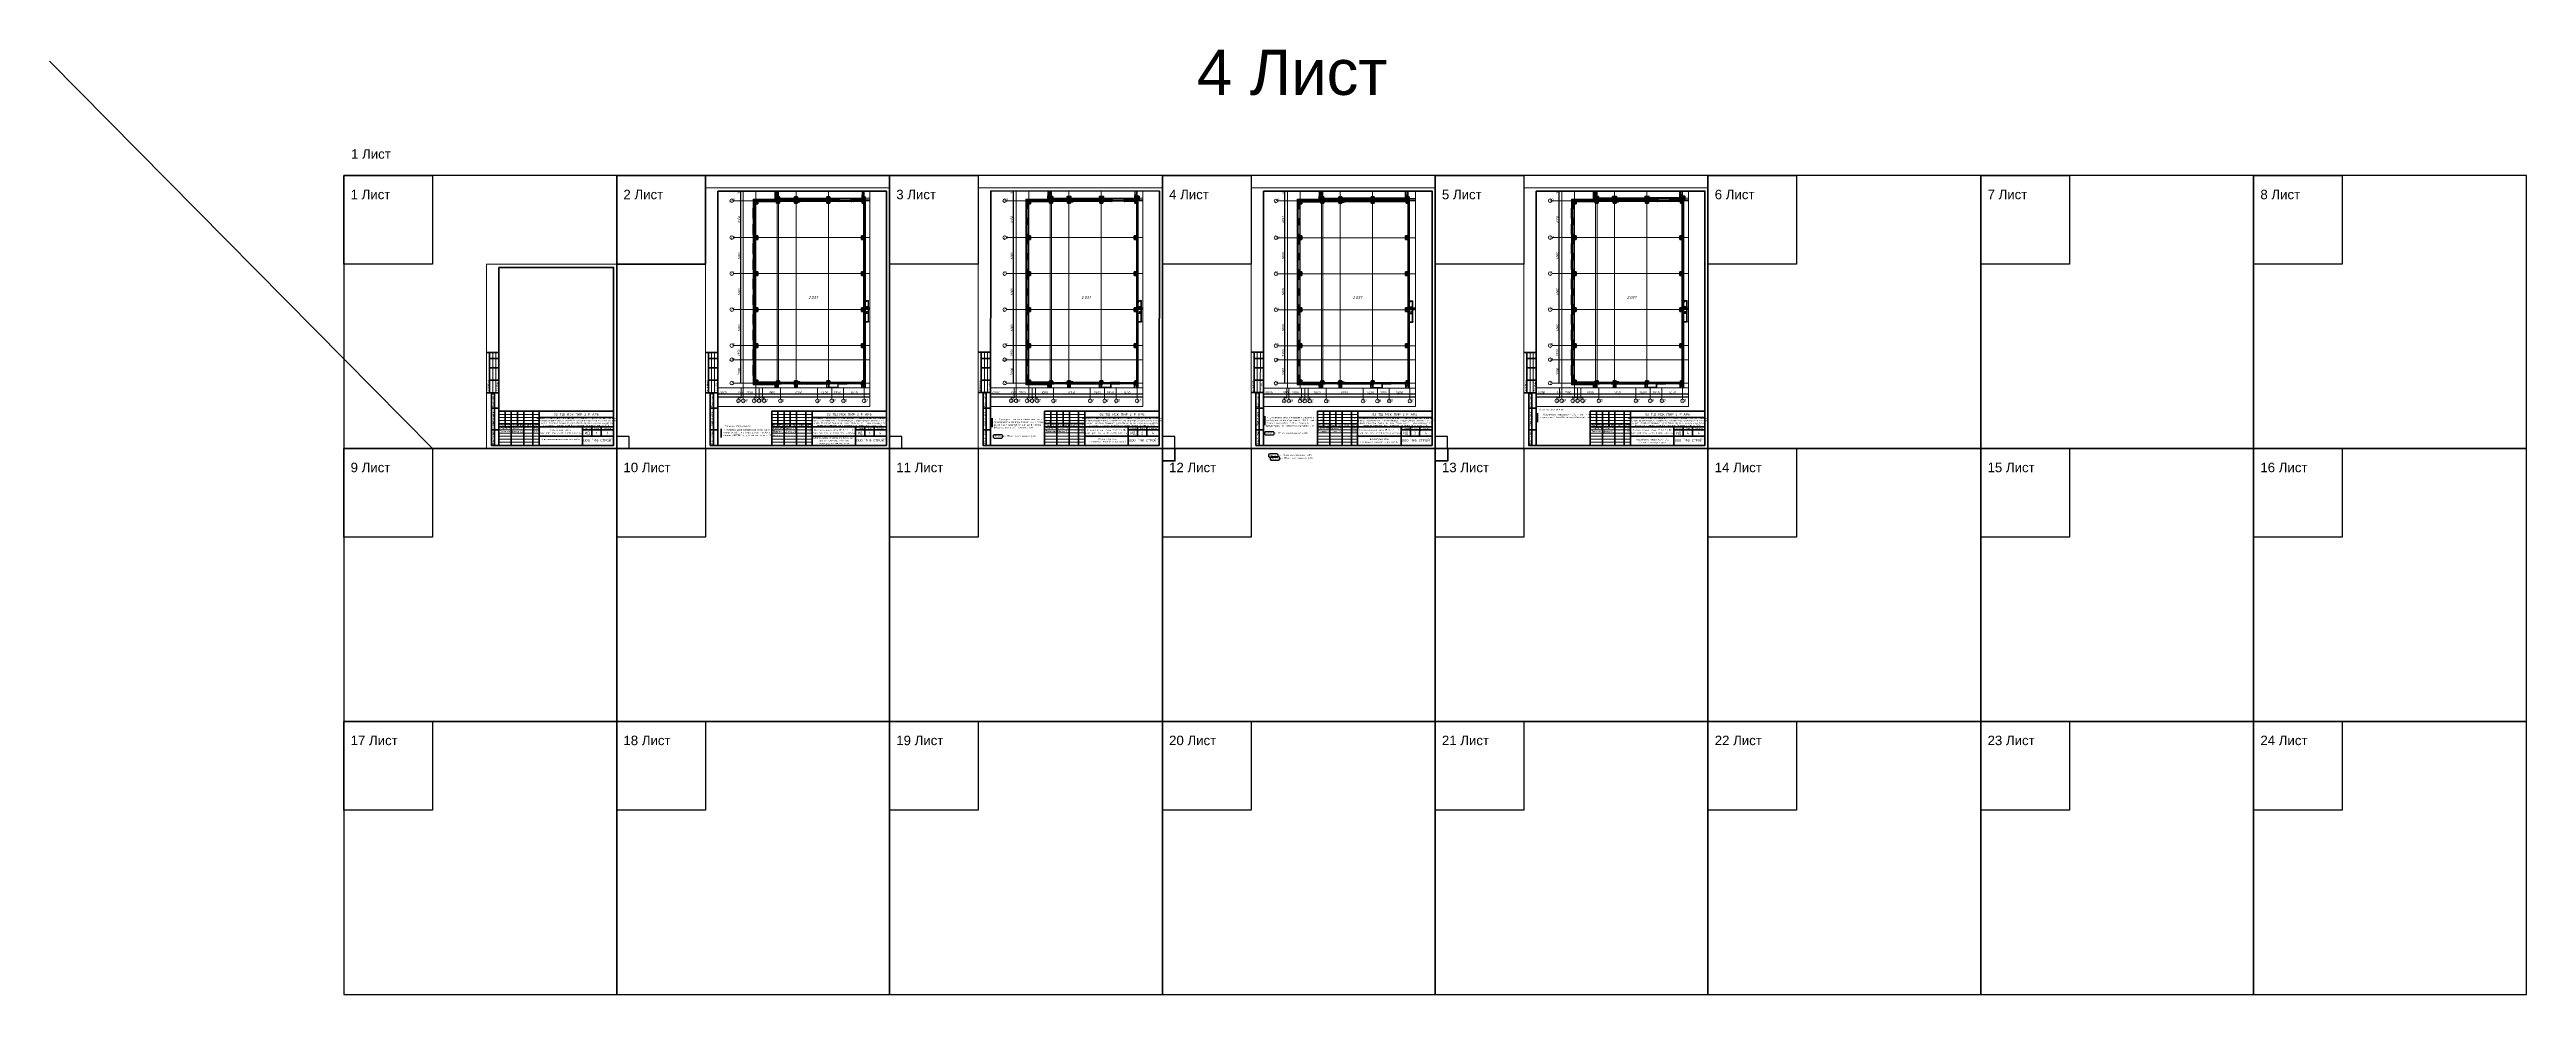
# Paper-space layout '8.n-Спорт зал' of a CAD drawing. Header units: millimetres. Extents: x -618 to 3377, y -880 to 643.
# The model-space entities are those that its viewports show. They can reach past a viewport. Long polylines and large blocks are cut down to what shows.
import ezdxf
from ezdxf.enums import TextEntityAlignment as Align

# ---------------------------------------------------------------- set-up
doc = ezdxf.new("R2018")
doc.units = ezdxf.units.MM
doc.linetypes.add('50_200_ШТРИХ_1Т_ш5_п1_п1_', pattern=[700, 500, -100, 0, -100])
doc.layers.add('1) мет уголки', color=6, linetype='Continuous')
doc.layers.add('Условные обозначения', color=90, linetype='Continuous')
for name, color, linetype, lineweight in [('3.1) ЖБ окна 1.2 м', 102, 'Continuous', 30), ('8.1)', 2, 'Continuous', 50), ('8.2)', 3, 'Continuous', 50), ('8.3)', 5, 'Continuous', 50), ('8.4)', 6, 'Continuous', 50), ('A-____-____-DIMS', 7, 'Continuous', 9), ('A-DETL-GENF-OTLN', 7, 'Continuous', 9), ('A-FLOR-____-OTLN', 7, 'Continuous', 9), ('A-GENM-____-MCUT', 7, 'Continuous', 25), ('A-GENM-____-OTLN', 7, 'Continuous', 9), ('A-GENM-____-OTLN-1', 7, 'Continuous', 25), ('A-GLAZ-____-OTLN', 7, 'Continuous', 9), ('A-WALL-____-MCUT', 7, 'Continuous', 13), ('A-WALL-____-MCUT-1', 7, 'Continuous', 9), ('A-WALL-____-MCUT-2', 7, 'Continuous', 50), ('A-WALL-____-MCUT-3', 7, 'Continuous', 9), ('A-WALL-____-OTLN', 7, 'Continuous', 9), ('A-WALL-____-PATT-1', 7, 'Continuous', 9), ('A-WALL-FNSH-MCUT-1', 7, 'Continuous', 9), ('I-WALL-____-OTLN', 7, 'Continuous', 9), ('S-COLS-____-MCUT', 7, 'Continuous', 50), ('S-COLS-____-OTLN', 7, 'Continuous', 9), ('S-GRID-____-IDEN', 7, 'Continuous', 9), ('S-GRID-____-OTLN', 7, 'Continuous', 9), ('S-GRID-____-OTLN-1', 7, '50_200_ШТРИХ_1Т_ш5_п1_п1_', 9), ('Марки помещений', 7, 'Continuous', 9)]:
    doc.layers.add(name, color=color, linetype=linetype, lineweight=lineweight)
doc.layers.add('A-GLAZ-____-OTLN-1', color=7, linetype='Continuous', lineweight=9, true_color=0xc0c0c0)
doc.styles.add('ISOCPEUR_I', font='isocpeui.ttf', dxfattribs={"width": 0.9, "height": 2.5})
doc.styles.add('ISOCPEUR_I_2', font='isocpeui.ttf', dxfattribs={"width": 0.85, "height": 2.3})
doc.styles.add('ISOCPEUR_I_3', font='isocpeui.ttf', dxfattribs={"width": 0.85, "height": 2.2})
doc.styles.get("Standard").update_dxf_attribs({"font": 'arial.ttf'})
doc.styles.add('СПДС', font='isocpeur.ttf', dxfattribs={"width": 0.9})
doc.dimstyles.new('Размера А3', dxfattribs={"dimtxt": 200, "dimasz": 100, "dimexe": 70, "dimexo": 100, "dimgap": 20, "dimtad": 1, "dimdec": 0, "dimrnd": 10, "dimzin": 0, "dimdsep": 46, "dimtxsty": 'СПДС', "dimblk": 'ARROWHEAD_6', "dimcen": 1, "dimclrd": 256, "dimclre": 256, "dimclrt": 256, "dimazin": 0, "dimtfac": 1, "dimtdec": 0, "dimtmove": 2, "dimatfit": 3, "dimfxl": 1, "dimtolj": 1, "dimtzin": 0, "dimarcsym": 0})
pattern_1 = [(135, (544282.637, 571544.04), (-35.35534, -35.35534), [])]
pattern_2 = [(45, (-71050, -42631.04), (-114.04925, 114.04925), []), (45, (-70935.95, -42631.04), (-114.04925, 114.04925), [201.613, -40.323, 3.353, -36.97])]
pattern_3 = [(45, (-89000, -42681.04), (-114.04925, 114.04925), []), (45, (-88885.95, -42681.04), (-114.04925, 114.04925), [201.613, -40.323, 3.353, -36.97])]
pattern_4 = [(45, (-77750, -42681.04), (-114.04925, 114.04925), []), (45, (-77635.95, -42681.04), (-114.04925, 114.04925), [201.613, -40.323, 3.353, -36.97])]
pattern_5 = [(45, (-83150, -42681.04), (-114.04925, 114.04925), []), (45, (-83035.95, -42681.04), (-114.04925, 114.04925), [201.613, -40.323, 3.353, -36.97])]
pattern_6 = [(45, (-74750, -43231.04), (-114.04925, 114.04925), []), (45, (-74635.95, -43231.04), (-114.04925, 114.04925), [201.613, -40.323, 3.353, -36.97])]
pattern_7 = [(45, (-77750, -43231.04), (-114.04925, 114.04925), []), (45, (-77635.95, -43231.04), (-114.04925, 114.04925), [201.613, -40.323, 3.353, -36.97])]
pattern_8 = [(45, (-74750, -42681.04), (-114.04925, 114.04925), []), (45, (-74635.95, -42681.04), (-114.04925, 114.04925), [201.613, -40.323, 3.353, -36.97])]
pattern_9 = [(45, (-83150, -43231.04), (-114.04925, 114.04925), []), (45, (-83035.95, -43231.04), (-114.04925, 114.04925), [201.613, -40.323, 3.353, -36.97])]
pattern_10 = [(45, (-89000, -43231.04), (-114.04925, 114.04925), []), (45, (-88885.95, -43231.04), (-114.04925, 114.04925), [201.613, -40.323, 3.353, -36.97])]
pattern_11 = [(45, (544282.64, 571544.04), (-70.71068, 70.71068), []), (135, (544282.64, 571544.04), (-70.71068, -70.71068), [])]
pattern_12 = [(135, (544282.637, 571544.04), (-35.35534, -35.35534), [])]
pattern_13 = [(45, (544282.64, 571544.04), (-85.53659, 85.53659), []), (45, (544339.66, 571544.04), (-85.53659, 85.53659), [])]
pattern_14 = [(45, (544282.64, 571544.04), (-70.71068, 70.71068), []), (135, (544282.64, 571544.04), (-70.71068, -70.71068), [])]
pattern_15 = [(45, (544282.637, 571544.04), (-35.35534, 35.35534), [])]
pattern_16 = [(45, (544282.64, 571544.04), (-84.85281, 84.85281), [])]

# ---------------------------------------------------------------- blocks, each defined once
blk = doc.blocks.new('*U676')
at = {"lineweight": 0}
blk.add_lwpolyline([(-292, -5), (5, -5), (5, 415), (-292, 415)], close=True, dxfattribs=at)
at = {"color": 0, "linetype": 'Continuous', "lineweight": 50}
blk.add_lwpolyline([(-272, 410), (0, 410), (0, 0), (-272, 0)], close=True, dxfattribs=at)
at = {"lineweight": 35}
for points in [[(-272, 150), (-292, 150)], [(-287, 85), (-287, 150)], [(-272, 140), (-287, 140)], [(-272, 125), (-287, 125)], [(-272, 85), (-292, 85)], [(-272, 105), (-287, 105)], [(-272, 85), (-284, 85), (-284, 0), (-272, 0)], [(-279, 0), (-279, 85)], [(-272, 60), (-284, 60)], [(-175, 55), (-175, 30)], [(-165, 55), (-165, 0)], [(-155, 55), (-155, 30)], [(-145, 55), (-145, 0)], [(-130, 55), (-130, 0)], [(-120, 55), (-120, 0)], [(-120, 45), (0, 45)], [(-272, 25), (-284, 25)], [(-185, 35), (-120, 35)], [(-185, 30), (0, 30)], [(-120, 15), (0, 15)], [(-50, 30), (-50, 0)], [(-50, 25), (0, 25)], [(-35, 30), (-35, 15)], [(-20, 30), (-20, 15)]]:
    blk.add_lwpolyline(points, dxfattribs=at)
at = {"lineweight": 18}
for points in [[(-282, 85), (-282, 150)], [(-277, 85), (-277, 150)], [(-185, 50), (-120, 50)], [(-185, 45), (-120, 45)], [(-185, 40), (-120, 40)], [(-185, 25), (-120, 25)], [(-185, 20), (-120, 20)], [(-185, 15), (-120, 15)], [(-185, 10), (-120, 10)], [(-185, 5), (-120, 5)]]:
    blk.add_lwpolyline(points, dxfattribs=at)
at = {"lineweight": 35}
blk.add_lwpolyline([(-185, 0), (0, 0), (0, 55), (-185, 55)], close=True, dxfattribs=at)
at = {"lineweight": 0}
blk.add_lwpolyline([(0, -5), (5, -5), (5, 0)], dxfattribs=at)
at = {"lineweight": -2, "char_height": 2.5, "attachment_point": 5, "rotation": 90, "style": 'СПДС'}
for s, insert, width in [('Согласовано', (-289.5, 95), 19.991), ('Взам. инв. N', (-281.5, 72.5), 24.991), ('Гл. спец.', (-274.5, 95), 19.991), ('Подл. и дата', (-281.5, 42.5), 34.991), ('Инв. N подл.', (-281.5, 12.5), 24.991)]:
    blk.add_mtext(s, dxfattribs=dict(at, insert=insert, width=width))
at = {"insert": (-119.3, 44.6), "char_height": 2.2, "attachment_point": 1, "style": 'СПДС'}
blk.add_mtext_dynamic_manual_height_columns('\\pxqc;Общеобразовательная школа №2, входящая в состав Многофункционального комплекса спортивной направленности с соответствующей инфраструктурой (емкостью 850 мест) \\Pпо адресу: Российская Федерация, город Москва, вн.тер. г. муниципальный округ Покровское-Стрешнево, шоссе Волоколамское, земельный участок 71/15', width=118.293, gutter_width=0, heights=[15.2], dxfattribs=at)
at = {"lineweight": -2, "char_height": 2.5, "style": 'СПДС'}
for s, insert, width, attachment_point in [('Разработал', (-183.1, 27.5), 17.953, 4), ('Проверил', (-183.1, 22.5), 17.953, 4), ('Изм.', (-180, 32.5), 10, 5), ('Кол.уч.', (-170, 32.5), 10, 5), ('Лист', (-160, 32.5), 10, 5), ('N док.', (-150, 32.5), 10, 5), ('Подп.', (-137.5, 32.5), 15, 5), ('Дата', (-125, 32.5), 10, 5), ('Стадия', (-42.5, 27.5), 15, 5), ('Лист', (-27.5, 27.5), 15, 5), ('Листов', (-10, 27.5), 20, 5)]:
    blk.add_mtext(s, dxfattribs=dict(at, insert=insert, width=width, attachment_point=attachment_point))
at = {"lineweight": 30, "width": 0.9, "flags": 104}
blk.add_attdef('ШАПКА', text='', height=3, dxfattribs=at).set_placement((-135, 281), align=Align.MIDDLE_CENTER)
at = {"style": 'СПДС'}
for tag, height, p in [('ШИФР_ПРОЕКТА', 4, (-60, 50)), ('НАИМЕНОВАНИЕ_ОБЪЕКТА2', 2.5, (-85, 20)), ('НАИМЕНОВАНИЕ_ЧЕРТЕЖА2', 2.5, (-85, 5)), ('НАИМЕНОВАНИЕ_ЧЕРТЕЖА1', 2.5, (-85, 10)), ('НАИМЕНОВАНИЕ_ОБЪЕКТА', 2.5, (-85, 25)), ('ОРГАНИЗАЦИЯ_РАЗРАБОТЧИК1', 4, (-25, 8.1)), ('СТАДИЯ', 4, (-42.5, 20)), ('ЛИСТ_первый', 4, (-27.5, 20)), ('ЛИСТОВ', 4, (-10, 20))]:
    blk.add_attdef(tag, text='', height=height, dxfattribs=at).set_placement(p, align=Align.MIDDLE_CENTER)
for tag, p in [('РАЗРАБОТЧИК', (-164, 27.5)), ('РУК.ГРУППЫ', (-164, 22.5))]:
    blk.add_attdef(tag, text='', height=2.5, dxfattribs=at).set_placement(p, align=Align.MIDDLE_LEFT)
at = {"style": 'СПДС', "width": 0.9}
for p in [(-129.6, 26.4), (-129.6, 21.4)]:
    blk.add_attdef('ДАТА', p, '', height=2.3, dxfattribs=at)
blk = doc.blocks.new('*U5830')
at = {"lineweight": 0}
blk.add_lwpolyline([(-205, -5), (5, -5), (5, 292), (-205, 292)], close=True, dxfattribs=at)
at = {"color": 0, "linetype": 'Continuous', "lineweight": 50}
blk.add_lwpolyline([(-185, 287), (0, 287), (0, 0), (-185, 0)], close=True, dxfattribs=at)
at = {"lineweight": 35}
for points in [[(-185, 150), (-205, 150)], [(-200, 85), (-200, 150)], [(-185, 140), (-200, 140)], [(-185, 125), (-200, 125)], [(-185, 85), (-205, 85)], [(-185, 105), (-200, 105)], [(-185, 85), (-197, 85), (-197, 0), (-185, 0)], [(-192, 0), (-192, 85)], [(-185, 60), (-197, 60)], [(-175, 55), (-175, 30)], [(-165, 55), (-165, 0)], [(-155, 55), (-155, 30)], [(-145, 55), (-145, 0)], [(-130, 55), (-130, 0)], [(-120, 55), (-120, 0)], [(-120, 45), (0, 45)], [(-185, 25), (-197, 25)], [(-185, 35), (-120, 35)], [(-185, 30), (0, 30)], [(-120, 15), (0, 15)], [(-50, 30), (-50, 0)], [(-50, 25), (0, 25)], [(-35, 30), (-35, 15)], [(-20, 30), (-20, 15)]]:
    blk.add_lwpolyline(points, dxfattribs=at)
at = {"lineweight": 18}
for points in [[(-195, 85), (-195, 150)], [(-190, 85), (-190, 150)], [(-185, 50), (-120, 50)], [(-185, 45), (-120, 45)], [(-185, 40), (-120, 40)], [(-185, 25), (-120, 25)], [(-185, 20), (-120, 20)], [(-185, 15), (-120, 15)], [(-185, 10), (-120, 10)], [(-185, 5), (-120, 5)]]:
    blk.add_lwpolyline(points, dxfattribs=at)
at = {"lineweight": 35}
blk.add_lwpolyline([(-185, 0), (0, 0), (0, 55), (-185, 55)], close=True, dxfattribs=at)
at = {"lineweight": 0}
blk.add_lwpolyline([(0, -5), (5, -5), (5, 0)], dxfattribs=at)
at = {"lineweight": -2, "char_height": 2.5, "attachment_point": 5, "rotation": 90, "style": 'СПДС'}
for s, insert, width in [('Согласовано', (-202.5, 95), 19.991), ('Взам. инв. N', (-194.5, 72.5), 24.991), ('Гл. спец.', (-187.5, 95), 19.991), ('Подл. и дата', (-194.5, 42.5), 34.991), ('Инв. N подл.', (-194.5, 12.5), 24.991)]:
    blk.add_mtext(s, dxfattribs=dict(at, insert=insert, width=width))
at = {"insert": (-119.3, 44.6), "char_height": 2.2, "attachment_point": 1, "style": 'СПДС'}
blk.add_mtext_dynamic_manual_height_columns('\\pxqc;Общеобразовательная школа №2, входящая в состав Многофункционального комплекса спортивной направленности с соответствующей инфраструктурой (емкостью 850 мест) \\Pпо адресу: Российская Федерация, город Москва, вн.тер. г. муниципальный округ Покровское-Стрешнево, шоссе Волоколамское, земельный участок 71/15', width=118.293, gutter_width=0, heights=[15.2], dxfattribs=at)
at = {"lineweight": -2, "char_height": 2.5, "style": 'СПДС'}
for s, insert, width, attachment_point in [('Разработал', (-183.1, 27.5), 17.953, 4), ('Проверил', (-183.1, 22.5), 17.953, 4), ('Изм.', (-180, 32.5), 10, 5), ('Кол.уч.', (-170, 32.5), 10, 5), ('Лист', (-160, 32.5), 10, 5), ('N док.', (-150, 32.5), 10, 5), ('Подп.', (-137.5, 32.5), 15, 5), ('Дата', (-125, 32.5), 10, 5), ('Стадия', (-42.5, 27.5), 15, 5), ('Лист', (-27.5, 27.5), 15, 5), ('Листов', (-10, 27.5), 20, 5)]:
    blk.add_mtext(s, dxfattribs=dict(at, insert=insert, width=width, attachment_point=attachment_point))
at = {"lineweight": 30, "width": 0.9, "flags": 104}
blk.add_attdef('ШАПКА', text='', height=3, dxfattribs=at).set_placement((-135, 281), align=Align.MIDDLE_CENTER)
at = {"style": 'СПДС'}
for tag, height, p in [('ШИФР_ПРОЕКТА', 4, (-60, 50)), ('НАИМЕНОВАНИЕ_ОБЪЕКТА2', 2.5, (-85, 20)), ('НАИМЕНОВАНИЕ_ЧЕРТЕЖА2', 2.5, (-85, 5)), ('НАИМЕНОВАНИЕ_ЧЕРТЕЖА1', 2.5, (-85, 10)), ('НАИМЕНОВАНИЕ_ОБЪЕКТА', 2.5, (-85, 25)), ('ОРГАНИЗАЦИЯ_РАЗРАБОТЧИК1', 4, (-25, 8.1)), ('СТАДИЯ', 4, (-42.5, 20)), ('ЛИСТ_первый', 4, (-27.5, 20)), ('ЛИСТОВ', 4, (-10, 20))]:
    blk.add_attdef(tag, text='', height=height, dxfattribs=at).set_placement(p, align=Align.MIDDLE_CENTER)
for tag, p in [('РАЗРАБОТЧИК', (-164, 27.5)), ('РУК.ГРУППЫ', (-164, 22.5))]:
    blk.add_attdef(tag, text='', height=2.5, dxfattribs=at).set_placement(p, align=Align.MIDDLE_LEFT)
at = {"style": 'СПДС', "width": 0.9}
for p in [(-129.6, 26.4), (-129.6, 21.4)]:
    blk.add_attdef('ДАТА', p, '', height=2.3, dxfattribs=at)
blk = doc.blocks.new('*U5883')
at = {"color": 4}
blk.add_lwpolyline([(-220, -220), (220, -220), (220, 220), (-220, 220)], close=True, dxfattribs=at)
at = {"color": 3}
blk.add_lwpolyline([(-220, 220), (-77, 220), (-77, 77), (-220, 77)], close=True, dxfattribs=at)
blk = doc.blocks.new('*U5884')
at = {"color": 0, "linetype": 'ByBlock', "lineweight": -2, "transparency": 16777216}
for p in [(0, 880), (440, 880), (880, 880), (1320, 880), (0, 440), (440, 440), (880, 440), (1320, 440), (0, 0), (440, 0), (880, 0), (1320, 0)]:
    blk.add_blockref('*U5883', p, dxfattribs=at)
blk = doc.blocks.new('*U5885')
at = {"color": 4}
blk.add_lwpolyline([(-220, -220), (220, -220), (220, 220), (-220, 220)], close=True, dxfattribs=at)
at = {"color": 3}
blk.add_lwpolyline([(-220, 220), (-77, 220), (-77, 77), (-220, 77)], close=True, dxfattribs=at)
blk = doc.blocks.new('*U5886')
at = {"color": 0, "linetype": 'ByBlock', "lineweight": -2, "transparency": 16777216}
for p in [(0, 880), (440, 880), (880, 880), (1320, 880), (0, 440), (440, 440), (880, 440), (1320, 440), (0, 0), (440, 0), (880, 0), (1320, 0)]:
    blk.add_blockref('*U5885', p, dxfattribs=at)
blk = doc.blocks.new('BSC_Колонна _Прямоугольная - 600х600-25984397-АР1_План отверстий 2 этажа в осях 1-64_Ю-ЯЯ')
at = {"layer": 'S-COLS-____-OTLN'}
h = blk.add_hatch(dxfattribs=at)
h.set_pattern_fill('FP_41', color=256, style=0, pattern_type=2)
h.set_pattern_definition(pattern_2)
h.paths.add_polyline_path([(-300, -300), (300, -300), (300, 300), (-300, 300)], flags=0)
at = {"layer": 'S-COLS-____-MCUT'}
for p, q in [((300, 300), (-300, 300)), ((-300, 300), (-300, -300)), ((300, -300), (300, 300)), ((-300, -300), (300, -300))]:
    blk.add_line(p, q, dxfattribs=at)
blk = doc.blocks.new('BSC_Колонна _Прямоугольная - 500х500-V32-АР1_План отверстий 2 этажа в осях 1-64_Ю-ЯЯ')
at = {"layer": 'S-COLS-____-OTLN'}
h = blk.add_hatch(dxfattribs=at)
h.set_pattern_fill('FP_42', color=256, style=0, pattern_type=2)
h.set_pattern_definition(pattern_3)
h.paths.add_polyline_path([(-250, -250), (250, -250), (250, 250), (-250, 250)], flags=0)
at = {"layer": 'S-COLS-____-MCUT'}
for p, q in [((250, 250), (-250, 250)), ((-250, 250), (-250, -250)), ((250, -250), (250, 250)), ((-250, -250), (250, -250))]:
    blk.add_line(p, q, dxfattribs=at)
blk = doc.blocks.new('BSC_Колонна _Прямоугольная - 500х500-V33-АР1_План отверстий 2 этажа в осях 1-64_Ю-ЯЯ')
at = {"layer": 'S-COLS-____-OTLN'}
h = blk.add_hatch(dxfattribs=at)
h.set_pattern_fill('FP_43', color=256, style=0, pattern_type=2)
h.set_pattern_definition(pattern_4)
h.paths.add_polyline_path([(-250, -250), (250, -250), (250, 250), (-250, 250)], flags=0)
at = {"layer": 'S-COLS-____-MCUT'}
for p, q in [((250, 250), (-250, 250)), ((-250, 250), (-250, -250)), ((250, -250), (250, 250)), ((-250, -250), (250, -250))]:
    blk.add_line(p, q, dxfattribs=at)
blk = doc.blocks.new('BSC_Колонна _Прямоугольная - 500х500-V34-АР1_План отверстий 2 этажа в осях 1-64_Ю-ЯЯ')
at = {"layer": 'S-COLS-____-OTLN'}
h = blk.add_hatch(dxfattribs=at)
h.set_pattern_fill('FP_44', color=256, style=0, pattern_type=2)
h.set_pattern_definition(pattern_5)
h.paths.add_polyline_path([(-250, -250), (250, -250), (250, 250), (-250, 250)], flags=0)
at = {"layer": 'S-COLS-____-MCUT'}
for p, q in [((250, 250), (-250, 250)), ((-250, 250), (-250, -250)), ((250, -250), (250, 250)), ((-250, -250), (250, -250))]:
    blk.add_line(p, q, dxfattribs=at)
blk = doc.blocks.new('BSC_Колонна _Прямоугольная - 500х500-V55-АР1_План отверстий 2 этажа в осях 1-64_Ю-ЯЯ')
at = {"layer": 'S-COLS-____-OTLN'}
h = blk.add_hatch(dxfattribs=at)
h.set_pattern_fill('FP_65', color=256, style=0, pattern_type=2)
h.set_pattern_definition(pattern_6)
h.paths.add_polyline_path([(-250, -250), (250, -250), (250, 250), (-250, 250)], flags=0)
at = {"layer": 'S-COLS-____-MCUT'}
for p, q in [((250, 250), (-250, 250)), ((-250, 250), (-250, -250)), ((250, -250), (250, 250)), ((-250, -250), (250, -250))]:
    blk.add_line(p, q, dxfattribs=at)
blk = doc.blocks.new('BSC_Колонна _Прямоугольная - 500х500-V119-АР1_План отверстий 2 этажа в осях 1-64_Ю-ЯЯ')
at = {"layer": 'S-COLS-____-OTLN'}
h = blk.add_hatch(dxfattribs=at)
h.set_pattern_fill('FP_132', color=256, style=0, pattern_type=2)
h.set_pattern_definition(pattern_7)
h.paths.add_polyline_path([(-250, -250), (250, -250), (250, 250), (-250, 250)], flags=0)
at = {"layer": 'S-COLS-____-MCUT'}
for p, q in [((250, 250), (-250, 250)), ((-250, 250), (-250, -250)), ((250, -250), (250, 250)), ((-250, -250), (250, -250))]:
    blk.add_line(p, q, dxfattribs=at)
blk = doc.blocks.new('BSC_Колонна _Прямоугольная - 500х500-V120-АР1_План отверстий 2 этажа в осях 1-64_Ю-ЯЯ')
at = {"layer": 'S-COLS-____-OTLN'}
h = blk.add_hatch(dxfattribs=at)
h.set_pattern_fill('FP_133', color=256, style=0, pattern_type=2)
h.set_pattern_definition(pattern_8)
h.paths.add_polyline_path([(-250, -250), (250, -250), (250, 250), (-250, 250), (-250, 14)], flags=0)
at = {"layer": 'S-COLS-____-MCUT'}
for p, q in [((250, 250), (-250, 250)), ((-250, 250), (-250, -250)), ((250, -250), (250, 250)), ((-250, -250), (250, -250))]:
    blk.add_line(p, q, dxfattribs=at)
blk = doc.blocks.new('BSC_Колонна _Прямоугольная - 500х500-V121-АР1_План отверстий 2 этажа в осях 1-64_Ю-ЯЯ')
at = {"layer": 'S-COLS-____-OTLN'}
h = blk.add_hatch(dxfattribs=at)
h.set_pattern_fill('FP_134', color=256, style=0, pattern_type=2)
h.set_pattern_definition(pattern_9)
h.paths.add_polyline_path([(-250, -250), (250, -250), (250, 250), (-250, 250)], flags=0)
at = {"layer": 'S-COLS-____-MCUT'}
for p, q in [((250, 250), (-250, 250)), ((-250, 250), (-250, -250)), ((250, -250), (250, 250)), ((-250, -250), (250, -250))]:
    blk.add_line(p, q, dxfattribs=at)
blk = doc.blocks.new('BSC_Колонна _Прямоугольная - 500х500-V122-АР1_План отверстий 2 этажа в осях 1-64_Ю-ЯЯ')
at = {"layer": 'S-COLS-____-OTLN'}
h = blk.add_hatch(dxfattribs=at)
h.set_pattern_fill('FP_135', color=256, style=0, pattern_type=2)
h.set_pattern_definition(pattern_10)
h.paths.add_polyline_path([(-250, -250), (250, -250), (250, 250), (-250, 250)], flags=0)
at = {"layer": 'S-COLS-____-MCUT'}
for p, q in [((250, 250), (-250, 250)), ((-250, 250), (-250, -250)), ((250, -250), (250, 250)), ((-250, -250), (250, -250))]:
    blk.add_line(p, q, dxfattribs=at)
blk = doc.blocks.new('Фахверк_СКБ_Уголок - 250_2700_1-27501432-АР1_План отверстий 2 этажа в осях 1-64_Ю-ЯЯ')
at = {"layer": 'A-GENM-____-MCUT'}
for p, q in [((200, 181), (125, 181)), ((125, 181), (125, 106)), ((125, 106), (131, 106)), ((131, 106), (131, 175)), ((131, 175), (200, 175)), ((200, 175), (200, 181)), ((131, -6), (125, -6)), ((125, -6), (125, -81)), ((125, -81), (200, -81)), ((131, -75), (131, -6)), ((200, -75), (131, -75)), ((200, -81), (200, -75))]:
    blk.add_line(p, q, dxfattribs=at)
blk = doc.blocks.new('Фахверк_СКБ_Уголок - 200_3550-28267367-АР1_План отверстий 2 этажа в осях 1-64_Ю-ЯЯ')
at = {"layer": 'A-GENM-____-MCUT'}
for p, q in [((200, 156), (125, 156)), ((125, 156), (125, 81)), ((125, 81), (131, 81)), ((131, 19), (125, 19)), ((125, 19), (125, -56)), ((131, 81), (131, 150)), ((131, 150), (200, 150)), ((131, -50), (131, 19)), ((200, 150), (200, 156)), ((125, -56), (200, -56)), ((200, -50), (131, -50)), ((200, -56), (200, -50))]:
    blk.add_line(p, q, dxfattribs=at)
blk = doc.blocks.new('Фахверк_СКБ_Уголок - 200_3380-28509457-АР1_План отверстий 2 этажа в осях 1-64_Ю-ЯЯ')
at = {"layer": 'A-GENM-____-MCUT'}
for p, q in [((200, 156), (125, 156)), ((125, 156), (125, 81)), ((125, 81), (131, 81)), ((131, 19), (125, 19)), ((125, 19), (125, -56)), ((131, 81), (131, 150)), ((131, 150), (200, 150)), ((131, -50), (131, 19)), ((200, 150), (200, 156)), ((125, -56), (200, -56)), ((200, -50), (131, -50)), ((200, -56), (200, -50))]:
    blk.add_line(p, q, dxfattribs=at)
blk = doc.blocks.new('154_Стойка_СКБ_Уголок - СМ-2180_200-28268025-АР1_План отверстий 2 этажа в осях 1-64_Ю-ЯЯ')
at = {"layer": 'A-GENM-____-MCUT'}
for p, q in [((125, 156), (125, 81)), ((200, 156), (125, 156)), ((125, 81), (131, 81)), ((131, 19), (125, 19)), ((125, 19), (125, -56)), ((131, 81), (131, 150)), ((131, 150), (200, 150)), ((131, -50), (131, 19)), ((200, 150), (200, 156)), ((125, -56), (200, -56)), ((200, -50), (131, -50)), ((200, -56), (200, -50))]:
    blk.add_line(p, q, dxfattribs=at)
blk = doc.blocks.new('Фахверк_СКБ_Уголок - 200_3960-28268576-АР1_План отверстий 2 этажа в осях 1-64_Ю-ЯЯ')
at = {"layer": 'A-GENM-____-MCUT'}
for p, q in [((200, 156), (125, 156)), ((125, 156), (125, 81)), ((125, 81), (131, 81)), ((131, 19), (125, 19)), ((125, 19), (125, -56)), ((131, 81), (131, 150)), ((131, 150), (200, 150)), ((131, -50), (131, 19)), ((200, 150), (200, 156)), ((125, -56), (200, -56)), ((200, -50), (131, -50)), ((200, -56), (200, -50))]:
    blk.add_line(p, q, dxfattribs=at)
blk = doc.blocks.new('AR_Отверстие прямоугольное _в плите_ - AR_Отверстие прямоугольное _в плите_-30511579-АР1_План отверстий 2 этажа в осях 1-64_Ю-ЯЯ')
at = {"layer": 'A-GENM-____-OTLN'}
for p, q in [((200, 50), (-200, 50)), ((-200, -50), (-175, 25)), ((-175, 25), (200, 50)), ((200, -50), (200, 50)), ((-200, -50), (200, -50))]:
    blk.add_line(p, q, dxfattribs=at)
blk = doc.blocks.new('Отлив_СКБ - Отлив витража_120_НВФ-31885689-АР1_План отверстий 2 этажа в осях 1-64_Ю-ЯЯ')
at = {"layer": 'A-GLAZ-____-OTLN-1'}
for points in [[(1800, 2), (1800, 120), (0, 120), (0, 2), (737, 2)], [(1800, 0), (1800, 2), (0, 2), (0, 0), (737, 0)]]:
    blk.add_hatch(color=256, dxfattribs=at).paths.add_polyline_path(points, flags=0)
at = {"layer": 'A-GLAZ-____-OTLN'}
for p, q in [((0, 83), (0, 120)), ((1800, 120), (0, 120)), ((0, 2), (1800, 2)), ((1800, 120), (1800, 83)), ((1800, 0), (0, 0))]:
    blk.add_line(p, q, dxfattribs=at)
blk = doc.blocks.new('Стены 10 - Стены 4-31628020-АР1_План отверстий 2 этажа в осях 1-64_Ю-ЯЯ')
at = {"layer": 'A-WALL-____-MCUT'}
for p, q in [((23850, 9731), (23800, 9731)), ((23800, 9731), (23800, 9711)), ((23800, 9711), (23850, 9711)), ((23850, 9711), (23850, 9731))]:
    blk.add_line(p, q, dxfattribs=at)
blk = doc.blocks.new('BSC_Колонна _Прямоугольная - 600х600-25984397-АР1_План отверстий 2 этажа в осях 1-64_А-ГГ')
at = {"layer": 'S-COLS-____-OTLN'}
h = blk.add_hatch(dxfattribs=at)
h.set_pattern_fill('FP_34', color=256, style=0, pattern_type=2)
h.set_pattern_definition(pattern_2)
h.paths.add_polyline_path([(-300, -300), (300, -300), (300, 300), (-300, 300)], flags=0)
at = {"layer": 'S-COLS-____-MCUT'}
for p, q in [((300, 300), (-300, 300)), ((-300, 300), (-300, -300)), ((300, -300), (300, 300)), ((-300, -300), (300, -300))]:
    blk.add_line(p, q, dxfattribs=at)
blk = doc.blocks.new('BSC_Колонна _Прямоугольная - 500х500-25642906-АР1_План отверстий 2 этажа в осях 1-64_А-ГГ')
at = {"layer": 'S-COLS-____-OTLN'}
h = blk.add_hatch(dxfattribs=at)
h.set_pattern_fill('FP_35', color=256, style=0, pattern_type=2)
h.set_pattern_definition(pattern_3)
h.paths.add_polyline_path([(-250, -250), (250, -250), (250, 250), (-250, 250)], flags=0)
at = {"layer": 'S-COLS-____-MCUT'}
for p, q in [((250, 250), (-250, 250)), ((-250, 250), (-250, -250)), ((250, -250), (250, 250)), ((-250, -250), (250, -250))]:
    blk.add_line(p, q, dxfattribs=at)
blk = doc.blocks.new('BSC_Колонна _Прямоугольная - 500х500-V8-АР1_План отверстий 2 этажа в осях 1-64_А-ГГ')
at = {"layer": 'S-COLS-____-OTLN'}
h = blk.add_hatch(dxfattribs=at)
h.set_pattern_fill('FP_36', color=256, style=0, pattern_type=2)
h.set_pattern_definition([(45, (-89000, -12581.04), (-114.04925, 114.04925), []), (45, (-88885.95, -12581.04), (-114.04925, 114.04925), [201.613, -40.323, 3.353, -36.97])])
h.paths.add_polyline_path([(-250, -250), (250, -250), (250, 250), (-250, 250)], flags=0)
at = {"layer": 'S-COLS-____-MCUT'}
for p, q in [((250, 250), (-250, 250)), ((-250, 250), (-250, -250)), ((250, -250), (250, 250)), ((-250, -250), (250, -250))]:
    blk.add_line(p, q, dxfattribs=at)
blk = doc.blocks.new('BSC_Колонна _Прямоугольная - 600х600-V9-АР1_План отверстий 2 этажа в осях 1-64_А-ГГ')
at = {"layer": 'S-COLS-____-OTLN'}
h = blk.add_hatch(dxfattribs=at)
h.set_pattern_fill('FP_37', color=256, style=0, pattern_type=2)
h.set_pattern_definition([(315, (-36681.04, 71050), (114.04925, 114.04925), []), (315, (-36681.04, 70935.95), (114.04925, 114.04925), [201.613, -40.323, 3.353, -36.97])])
h.paths.add_polyline_path([(-300, 300), (-300, -300), (300, -300), (300, 300)], flags=0)
at = {"layer": 'S-COLS-____-MCUT'}
for p, q in [((300, 300), (-300, 300)), ((-300, 300), (-300, -300)), ((300, -300), (300, 300)), ((-300, -300), (300, -300))]:
    blk.add_line(p, q, dxfattribs=at)
blk = doc.blocks.new('BSC_Колонна _Прямоугольная - 600х600-V10-АР1_План отверстий 2 этажа в осях 1-64_А-ГГ')
at = {"layer": 'S-COLS-____-OTLN'}
h = blk.add_hatch(dxfattribs=at)
h.set_pattern_fill('FP_38', color=256, style=0, pattern_type=2)
h.set_pattern_definition([(45, (-71050, -30681.04), (-114.04925, 114.04925), []), (45, (-70935.95, -30681.04), (-114.04925, 114.04925), [201.613, -40.323, 3.353, -36.97])])
h.paths.add_polyline_path([(-300, -300), (300, -300), (300, 300), (-300, 300)], flags=0)
at = {"layer": 'S-COLS-____-MCUT'}
for p, q in [((300, 300), (-300, 300)), ((-300, 300), (-300, -300)), ((300, -300), (300, 300)), ((-300, -300), (300, -300))]:
    blk.add_line(p, q, dxfattribs=at)
blk = doc.blocks.new('BSC_Колонна _Прямоугольная - 600х600-V11-АР1_План отверстий 2 этажа в осях 1-64_А-ГГ')
at = {"layer": 'S-COLS-____-OTLN'}
h = blk.add_hatch(dxfattribs=at)
h.set_pattern_fill('FP_39', color=256, style=0, pattern_type=2)
h.set_pattern_definition([(45, (-71050, -24681.04), (-114.04925, 114.04925), []), (45, (-70935.95, -24681.04), (-114.04925, 114.04925), [201.613, -40.323, 3.353, -36.97])])
h.paths.add_polyline_path([(-300, -300), (300, -300), (300, 300), (-300, 300), (-300, 135)], flags=0)
at = {"layer": 'S-COLS-____-MCUT'}
for p, q in [((300, 300), (-300, 300)), ((-300, 300), (-300, -300)), ((300, -300), (300, 300)), ((-300, -300), (300, -300))]:
    blk.add_line(p, q, dxfattribs=at)
blk = doc.blocks.new('BSC_Колонна _Прямоугольная - 600х600-V12-АР1_План отверстий 2 этажа в осях 1-64_А-ГГ')
at = {"layer": 'S-COLS-____-OTLN'}
h = blk.add_hatch(dxfattribs=at)
h.set_pattern_fill('FP_40', color=256, style=0, pattern_type=2)
h.set_pattern_definition([(45, (-71050, -18681.04), (-114.04925, 114.04925), []), (45, (-70935.95, -18681.04), (-114.04925, 114.04925), [201.613, -40.323, 3.353, -36.97])])
h.paths.add_polyline_path([(-300, -300), (300, -300), (300, 300), (-300, 300)], flags=0)
at = {"layer": 'S-COLS-____-MCUT'}
for p, q in [((300, 300), (-300, 300)), ((-300, 300), (-300, -300)), ((300, -300), (300, 300)), ((-300, -300), (300, -300))]:
    blk.add_line(p, q, dxfattribs=at)
blk = doc.blocks.new('BSC_Колонна _Прямоугольная - 600х600-26981669-АР1_План отверстий 2 этажа в осях 1-64_А-ГГ')
at = {"layer": 'S-COLS-____-OTLN'}
h = blk.add_hatch(dxfattribs=at)
h.set_pattern_fill('FP_41', color=256, style=0, pattern_type=2)
h.set_pattern_definition([(45, (-88950, -36681.04), (-114.04925, 114.04925), []), (45, (-88835.95, -36681.04), (-114.04925, 114.04925), [201.613, -40.323, 3.353, -36.97])])
h.paths.add_polyline_path([(-300, -300), (300, -300), (300, 300), (-300, 300)], flags=0)
at = {"layer": 'S-COLS-____-MCUT'}
for p, q in [((300, 300), (-300, 300)), ((-300, 300), (-300, -300)), ((300, -300), (300, 300)), ((-300, -300), (300, -300))]:
    blk.add_line(p, q, dxfattribs=at)
blk = doc.blocks.new('BSC_Колонна _Прямоугольная - 600х600-V13-АР1_План отверстий 2 этажа в осях 1-64_А-ГГ')
at = {"layer": 'S-COLS-____-OTLN'}
h = blk.add_hatch(dxfattribs=at)
h.set_pattern_fill('FP_42', color=256, style=0, pattern_type=2)
h.set_pattern_definition([(45, (-88950, -30681.04), (-114.04925, 114.04925), []), (45, (-88835.95, -30681.04), (-114.04925, 114.04925), [201.613, -40.323, 3.353, -36.97])])
h.paths.add_polyline_path([(-300, -300), (300, -300), (300, 300), (-300, 300)], flags=0)
at = {"layer": 'S-COLS-____-MCUT'}
for p, q in [((300, 300), (-300, 300)), ((-300, 300), (-300, -300)), ((300, -300), (300, 300)), ((-300, -300), (300, -300))]:
    blk.add_line(p, q, dxfattribs=at)
blk = doc.blocks.new('BSC_Колонна _Прямоугольная - 600х600-V14-АР1_План отверстий 2 этажа в осях 1-64_А-ГГ')
at = {"layer": 'S-COLS-____-OTLN'}
h = blk.add_hatch(dxfattribs=at)
h.set_pattern_fill('FP_43', color=256, style=0, pattern_type=2)
h.set_pattern_definition([(45, (-88950, -24681.04), (-114.04925, 114.04925), []), (45, (-88835.95, -24681.04), (-114.04925, 114.04925), [201.613, -40.323, 3.353, -36.97])])
h.paths.add_polyline_path([(-300, -300), (300, -300), (300, 300), (-300, 300), (-300, 135)], flags=0)
at = {"layer": 'S-COLS-____-MCUT'}
for p, q in [((300, 300), (-300, 300)), ((-300, 300), (-300, -300)), ((300, -300), (300, 300)), ((-300, -300), (300, -300))]:
    blk.add_line(p, q, dxfattribs=at)
blk = doc.blocks.new('BSC_Колонна _Прямоугольная - 600х600-V15-АР1_План отверстий 2 этажа в осях 1-64_А-ГГ')
at = {"layer": 'S-COLS-____-OTLN'}
h = blk.add_hatch(dxfattribs=at)
h.set_pattern_fill('FP_44', color=256, style=0, pattern_type=2)
h.set_pattern_definition([(45, (-88950, -18681.04), (-114.04925, 114.04925), []), (45, (-88835.95, -18681.04), (-114.04925, 114.04925), [201.613, -40.323, 3.353, -36.97])])
h.paths.add_polyline_path([(-300, -300), (300, -300), (300, 300), (-300, 300)], flags=0)
at = {"layer": 'S-COLS-____-MCUT'}
for p, q in [((300, 300), (-300, 300)), ((-300, 300), (-300, -300)), ((300, -300), (300, 300)), ((-300, -300), (300, -300))]:
    blk.add_line(p, q, dxfattribs=at)
blk = doc.blocks.new('BSC_Колонна _Прямоугольная - 500х500-V16-АР1_План отверстий 2 этажа в осях 1-64_А-ГГ')
at = {"layer": 'S-COLS-____-OTLN'}
h = blk.add_hatch(dxfattribs=at)
h.set_pattern_fill('FP_45', color=256, style=0, pattern_type=2)
h.set_pattern_definition(pattern_4)
h.paths.add_polyline_path([(-250, -250), (250, -250), (250, 250), (-250, 250)], flags=0)
at = {"layer": 'S-COLS-____-MCUT'}
for p, q in [((250, 250), (-250, 250)), ((-250, 250), (-250, -250)), ((250, -250), (250, 250)), ((-250, -250), (250, -250))]:
    blk.add_line(p, q, dxfattribs=at)
blk = doc.blocks.new('BSC_Колонна _Прямоугольная - 500х500-V17-АР1_План отверстий 2 этажа в осях 1-64_А-ГГ')
at = {"layer": 'S-COLS-____-OTLN'}
h = blk.add_hatch(dxfattribs=at)
h.set_pattern_fill('FP_46', color=256, style=0, pattern_type=2)
h.set_pattern_definition(pattern_5)
h.paths.add_polyline_path([(-250, -250), (250, -250), (250, 250), (-250, 250)], flags=0)
at = {"layer": 'S-COLS-____-MCUT'}
for p, q in [((250, 250), (-250, 250)), ((-250, 250), (-250, -250)), ((250, -250), (250, 250)), ((-250, -250), (250, -250))]:
    blk.add_line(p, q, dxfattribs=at)
blk = doc.blocks.new('BSC_Колонна _Прямоугольная - 500х500-V18-АР1_План отверстий 2 этажа в осях 1-64_А-ГГ')
at = {"layer": 'S-COLS-____-OTLN'}
h = blk.add_hatch(dxfattribs=at)
h.set_pattern_fill('FP_47', color=256, style=0, pattern_type=2)
h.set_pattern_definition([(45, (-77750, -12581.04), (-114.04925, 114.04925), []), (45, (-77635.95, -12581.04), (-114.04925, 114.04925), [201.613, -40.323, 3.353, -36.97])])
h.paths.add_polyline_path([(-250, -250), (250, -250), (250, 250), (-250, 250)], flags=0)
at = {"layer": 'S-COLS-____-MCUT'}
for p, q in [((250, 250), (-250, 250)), ((-250, 250), (-250, -250)), ((250, -250), (250, 250)), ((-250, -250), (250, -250))]:
    blk.add_line(p, q, dxfattribs=at)
blk = doc.blocks.new('BSC_Колонна _Прямоугольная - 500х500-V19-АР1_План отверстий 2 этажа в осях 1-64_А-ГГ')
at = {"layer": 'S-COLS-____-OTLN'}
h = blk.add_hatch(dxfattribs=at)
h.set_pattern_fill('FP_48', color=256, style=0, pattern_type=2)
h.set_pattern_definition([(45, (-83150, -12581.04), (-114.04925, 114.04925), []), (45, (-83035.95, -12581.04), (-114.04925, 114.04925), [201.613, -40.323, 3.353, -36.97])])
h.paths.add_polyline_path([(-250, -250), (250, -250), (250, 250), (-250, 250)], flags=0)
at = {"layer": 'S-COLS-____-MCUT'}
for p, q in [((250, 250), (-250, 250)), ((-250, 250), (-250, -250)), ((250, -50), (250, 250)), ((-250, -250), (250, -250))]:
    blk.add_line(p, q, dxfattribs=at)
blk = doc.blocks.new('BSC_Колонна _Прямоугольная - 600х600-V79-АР1_План отверстий 2 этажа в осях 1-64_А-ГГ')
at = {"layer": 'S-COLS-____-OTLN'}
h = blk.add_hatch(dxfattribs=at)
h.set_pattern_fill('FP_108', color=256, style=0, pattern_type=2)
h.set_pattern_definition([(45, (-71050, -12631.04), (-114.04925, 114.04925), []), (45, (-70935.95, -12631.04), (-114.04925, 114.04925), [201.613, -40.323, 3.353, -36.97])])
h.paths.add_polyline_path([(-300, -300), (300, -300), (300, 300), (-300, 300)], flags=0)
at = {"layer": 'S-COLS-____-MCUT'}
for p, q in [((300, 300), (-300, 300)), ((-300, 300), (-300, -300)), ((300, -300), (300, 300)), ((-300, -300), (300, -300))]:
    blk.add_line(p, q, dxfattribs=at)
blk = doc.blocks.new('BSC_Колонна _Прямоугольная - 500х500-V82-АР1_План отверстий 2 этажа в осях 1-64_А-ГГ')
at = {"layer": 'S-COLS-____-OTLN'}
h = blk.add_hatch(dxfattribs=at)
h.set_pattern_fill('FP_111', color=256, style=0, pattern_type=2)
h.set_pattern_definition(pattern_6)
h.paths.add_polyline_path([(-250, -250), (250, -250), (250, 250), (-250, 250), (-250, 75)], flags=0)
at = {"layer": 'S-COLS-____-MCUT'}
for p, q in [((250, 250), (-250, 250)), ((-250, 250), (-250, -250)), ((250, -250), (250, 250)), ((-250, -250), (250, -250))]:
    blk.add_line(p, q, dxfattribs=at)
blk = doc.blocks.new('BSC_Колонна _Прямоугольная - 500х500-V123-АР1_План отверстий 2 этажа в осях 1-64_А-ГГ')
at = {"layer": 'S-COLS-____-OTLN'}
h = blk.add_hatch(dxfattribs=at)
h.set_pattern_fill('FP_153', color=256, style=0, pattern_type=2)
h.set_pattern_definition(pattern_7)
h.paths.add_polyline_path([(-250, -250), (250, -250), (250, 250), (-250, 250)], flags=0)
at = {"layer": 'S-COLS-____-MCUT'}
for p, q in [((250, 250), (-250, 250)), ((-250, 250), (-250, -250)), ((250, -250), (250, 250)), ((-250, -250), (250, -250))]:
    blk.add_line(p, q, dxfattribs=at)
blk = doc.blocks.new('BSC_Колонна _Прямоугольная - 500х500-V124-АР1_План отверстий 2 этажа в осях 1-64_А-ГГ')
at = {"layer": 'S-COLS-____-OTLN'}
h = blk.add_hatch(dxfattribs=at)
h.set_pattern_fill('FP_154', color=256, style=0, pattern_type=2)
h.set_pattern_definition(pattern_8)
h.paths.add_polyline_path([(-250, -250), (250, -250), (250, 250), (-250, 250), (-250, 195)], flags=0)
at = {"layer": 'S-COLS-____-MCUT'}
for p, q in [((250, 250), (-250, 250)), ((-250, 250), (-250, -250)), ((250, -250), (250, 250)), ((-250, -250), (250, -250))]:
    blk.add_line(p, q, dxfattribs=at)
blk = doc.blocks.new('BSC_Колонна _Прямоугольная - 500х500-V125-АР1_План отверстий 2 этажа в осях 1-64_А-ГГ')
at = {"layer": 'S-COLS-____-OTLN'}
h = blk.add_hatch(dxfattribs=at)
h.set_pattern_fill('FP_155', color=256, style=0, pattern_type=2)
h.set_pattern_definition(pattern_9)
h.paths.add_polyline_path([(-250, -250), (250, -250), (250, 250), (-250, 250)], flags=0)
at = {"layer": 'S-COLS-____-MCUT'}
for p, q in [((250, 250), (-250, 250)), ((-250, 250), (-250, -250)), ((250, -250), (250, 250)), ((-250, -250), (250, -250))]:
    blk.add_line(p, q, dxfattribs=at)
blk = doc.blocks.new('BSC_Колонна _Прямоугольная - 500х500-V126-АР1_План отверстий 2 этажа в осях 1-64_А-ГГ')
at = {"layer": 'S-COLS-____-OTLN'}
h = blk.add_hatch(dxfattribs=at)
h.set_pattern_fill('FP_156', color=256, style=0, pattern_type=2)
h.set_pattern_definition(pattern_10)
h.paths.add_polyline_path([(-250, -250), (250, -250), (250, 250), (-250, 250)], flags=0)
at = {"layer": 'S-COLS-____-MCUT'}
for p, q in [((250, 250), (-250, 250)), ((-250, 250), (-250, -250)), ((250, -250), (250, 250)), ((-250, -250), (250, -250))]:
    blk.add_line(p, q, dxfattribs=at)
blk = doc.blocks.new('BSC_Колонна _Прямоугольная - 500х500-V135-АР1_План отверстий 2 этажа в осях 1-64_А-ГГ')
at = {"layer": 'S-COLS-____-OTLN'}
h = blk.add_hatch(dxfattribs=at)
h.set_pattern_fill('FP_165', color=256, style=0, pattern_type=2)
h.set_pattern_definition([(45, (-74750, -12581.04), (-114.04925, 114.04925), []), (45, (-74635.95, -12581.04), (-114.04925, 114.04925), [201.613, -40.323, 3.353, -36.97])])
h.paths.add_polyline_path([(-250, -250), (250, -250), (250, 250), (-250, 250), (-250, 195)], flags=0)
at = {"layer": 'S-COLS-____-MCUT'}
for p, q in [((250, 250), (-250, 250)), ((-250, 250), (-250, -250)), ((250, -250), (250, 250)), ((-250, -250), (250, -250))]:
    blk.add_line(p, q, dxfattribs=at)
blk = doc.blocks.new('Фахверк_СКБ_Уголок - 250_2700_1-27501432-АР1_План отверстий 2 этажа в осях 1-64_А-ГГ')
at = {"layer": 'A-GENM-____-MCUT'}
for p, q in [((200, 181), (125, 181)), ((125, 181), (125, 106)), ((125, 106), (131, 106)), ((131, 106), (131, 175)), ((131, 175), (200, 175)), ((200, 175), (200, 181)), ((131, -6), (125, -6)), ((125, -6), (125, -81)), ((125, -81), (200, -81)), ((131, -75), (131, -6)), ((200, -75), (131, -75)), ((200, -81), (200, -75))]:
    blk.add_line(p, q, dxfattribs=at)
blk = doc.blocks.new('Фахверк_СКБ_Уголок - 250_2700-27497298-АР1_План отверстий 2 этажа в осях 1-64_А-ГГ')
at = {"layer": 'A-GENM-____-MCUT'}
for p, q in [((200, 181), (125, 181)), ((125, 181), (125, 106)), ((125, 106), (131, 106)), ((131, 106), (131, 175)), ((131, 175), (200, 175)), ((200, 175), (200, 181)), ((131, -6), (125, -6)), ((125, -6), (125, -81)), ((125, -81), (200, -81)), ((131, -75), (131, -6)), ((200, -75), (131, -75)), ((200, -81), (200, -75))]:
    blk.add_line(p, q, dxfattribs=at)
blk = doc.blocks.new('Фахверк_СКБ_Уголок - 200_3550-28267367-АР1_План отверстий 2 этажа в осях 1-64_А-ГГ')
at = {"layer": 'A-GENM-____-MCUT'}
for p, q in [((200, 156), (125, 156)), ((125, 156), (125, 81)), ((125, 81), (131, 81)), ((131, 19), (125, 19)), ((125, 19), (125, -56)), ((131, 81), (131, 150)), ((131, 150), (200, 150)), ((131, -50), (131, 19)), ((200, 150), (200, 156)), ((125, -56), (200, -56)), ((200, -50), (131, -50)), ((200, -56), (200, -50))]:
    blk.add_line(p, q, dxfattribs=at)
blk = doc.blocks.new('Фахверк_СКБ_Уголок - 200_3380-28509457-АР1_План отверстий 2 этажа в осях 1-64_А-ГГ')
at = {"layer": 'A-GENM-____-MCUT'}
for p, q in [((200, 156), (125, 156)), ((125, 156), (125, 81)), ((125, 81), (131, 81)), ((131, 19), (125, 19)), ((125, 19), (125, -56)), ((131, 81), (131, 150)), ((131, 150), (200, 150)), ((131, -50), (131, 19)), ((200, 150), (200, 156)), ((125, -56), (200, -56)), ((200, -50), (131, -50)), ((200, -56), (200, -50))]:
    blk.add_line(p, q, dxfattribs=at)
blk = doc.blocks.new('154_Стойка_СКБ_Уголок - СМ-2180_200-28268025-АР1_План отверстий 2 этажа в осях 1-64_А-ГГ')
at = {"layer": 'A-GENM-____-MCUT'}
for p, q in [((125, 156), (125, 81)), ((200, 156), (125, 156)), ((125, 81), (131, 81)), ((131, 19), (125, 19)), ((125, 19), (125, -56)), ((131, 81), (131, 150)), ((131, 150), (200, 150)), ((131, -50), (131, 19)), ((200, 150), (200, 156)), ((125, -56), (200, -56)), ((200, -50), (131, -50)), ((200, -56), (200, -50))]:
    blk.add_line(p, q, dxfattribs=at)
blk = doc.blocks.new('154_Стойка_СКБ_Уголок - СМ-2480_200-28346303-АР1_План отверстий 2 этажа в осях 1-64_А-ГГ')
at = {"layer": 'A-GENM-____-MCUT'}
for p, q in [((125, 156), (125, 81)), ((200, 156), (125, 156)), ((125, 81), (131, 81)), ((131, 19), (125, 19)), ((125, 19), (125, -56)), ((131, 81), (131, 150)), ((131, 150), (200, 150)), ((131, -50), (131, 19)), ((200, 150), (200, 156)), ((125, -56), (200, -56)), ((200, -50), (131, -50)), ((200, -56), (200, -50))]:
    blk.add_line(p, q, dxfattribs=at)
blk = doc.blocks.new('Стойка_Влож_Полоса боковая - Полоса-28213942-АР1_План отверстий 2 этажа в осях 1-64_А-ГГ')
at = {"layer": 'A-GENM-____-OTLN'}
for p, q in [((-5, 60), (0, 60)), ((-5, -60), (-5, 60)), ((0, 31), (0, -31)), ((0, -60), (-5, -60))]:
    blk.add_line(p, q, dxfattribs=at)
blk = doc.blocks.new('Стойка_Влож_Уголок_Опорный - Уголок-28213941-АР1_План отверстий 2 этажа в осях 1-64_А-ГГ')
at = {"layer": 'A-GENM-____-OTLN'}
for p, q in [((-212, -6), (-212, 0)), ((0, 0), (0, -6)), ((-212, -75), (-212, -6)), ((-212, -6), (-206, -6)), ((-212, -75), (-206, -75)), ((-6, -6), (0, -6)), ((-6, -75), (0, -75)), ((0, -6), (0, -75))]:
    blk.add_line(p, q, dxfattribs=at)
blk = doc.blocks.new('Фахверк_СКБ_Уголок - 200_3960-28268576-АР1_План отверстий 2 этажа в осях 1-64_А-ГГ')
at = {"layer": 'A-GENM-____-MCUT'}
for p, q in [((200, 156), (125, 156)), ((125, 156), (125, 81)), ((125, 81), (131, 81)), ((131, 19), (125, 19)), ((125, 19), (125, -56)), ((131, 81), (131, 150)), ((131, 150), (200, 150)), ((131, -50), (131, 19)), ((200, 150), (200, 156)), ((125, -56), (200, -56)), ((200, -50), (131, -50)), ((200, -56), (200, -50))]:
    blk.add_line(p, q, dxfattribs=at)
blk = doc.blocks.new('AR_Отверстие Ниша - Лючок-32403731-АР1_План отверстий 2 этажа в осях 1-64_А-ГГ')
at = {"layer": 'A-GLAZ-____-OTLN'}
h = blk.add_hatch(color=256, dxfattribs=at)
h.paths.add_polyline_path([(150, 50), (120, 50), (120, -50), (150, -50)], flags=0)
h.paths.add_polyline_path([(-130, 50), (-150, 50), (-150, -50), (-130, -50)], flags=0)
for p, q in [((-130, 50), (-150, 50)), ((-150, 50), (-150, -50)), ((150, 50), (120, 50)), ((150, -50), (150, 50)), ((-150, -50), (-130, -50)), ((120, -50), (150, -50))]:
    blk.add_line(p, q, dxfattribs=at)
blk = doc.blocks.new('AR_Отверстие прямоугольное _в стене_ - AR_Отверстие прямоугольное _в стене__ВК-32403700-АР1_План отверстий 2 этажа в осях 1-64_А-ГГ')
at = {"layer": 'A-GLAZ-____-OTLN'}
blk.add_hatch(color=256, dxfattribs=at).paths.add_polyline_path([(125, 50), (-125, 50), (-125, -50), (125, -50)], flags=0)
at = {"layer": 'A-DETL-GENF-OTLN'}
for p, q in [((-125, -50), (-125, 50)), ((-125, 50), (125, 50)), ((125, 50), (-125, -50)), ((-125, 50), (125, -50)), ((125, 50), (-125, 50)), ((-125, 50), (-125, -50)), ((125, 50), (125, -50)), ((125, -50), (125, 50)), ((125, -50), (-125, -50)), ((-125, -50), (125, -50))]:
    blk.add_line(p, q, dxfattribs=at)
blk = doc.blocks.new('AR_Отверстие прямоугольное _в плите_ - AR_Отверстие прямоугольное _в плите_-30459229-АР1_План отверстий 2 этажа в осях 1-64_А-ГГ')
at = {"layer": 'A-GENM-____-OTLN'}
for p, q in [((125, 250), (-125, 250)), ((-125, -250), (-63, 188)), ((-63, 188), (125, 250)), ((125, -250), (125, 250))]:
    blk.add_line(p, q, dxfattribs=at)
blk = doc.blocks.new('AR_Отверстие прямоугольное _в плите_ - AR_Отверстие прямоугольное _в плите_-30459234-АР1_План отверстий 2 этажа в осях 1-64_А-ГГ')
at = {"layer": 'A-GENM-____-OTLN'}
for p, q in [((-125, -300), (-75, 250)), ((-75, 250), (125, 300))]:
    blk.add_line(p, q, dxfattribs=at)
blk = doc.blocks.new('AR_Отверстие прямоугольное _в плите_ - AR_Отверстие прямоугольное _в плите_-V153-АР1_План отверстий 2 этажа в осях 1-64_А-ГГ')
at = {"layer": 'A-GENM-____-OTLN'}
for p, q in [((125, 250), (-125, 250)), ((-125, 250), (-125, -250)), ((-125, -250), (-63, 188)), ((-63, 188), (125, 250)), ((-125, -250), (125, -250))]:
    blk.add_line(p, q, dxfattribs=at)
blk = doc.blocks.new('AR_Отверстие прямоугольное _в плите_ - AR_Отверстие прямоугольное _в плите_-30511579-АР1_План отверстий 2 этажа в осях 1-64_А-ГГ')
at = {"layer": 'A-GENM-____-OTLN'}
for p, q in [((200, 50), (-200, 50)), ((-200, -50), (-175, 25)), ((-175, 25), (200, 50)), ((200, -50), (200, 50)), ((-200, -50), (200, -50))]:
    blk.add_line(p, q, dxfattribs=at)
blk = doc.blocks.new('AR_Отверстие прямоугольное _в плите_ - AR_Отверстие прямоугольное _в плите_-30552785-АР1_План отверстий 2 этажа в осях 1-64_А-ГГ')
at = {"layer": 'A-GENM-____-OTLN'}
for p, q in [((-250, -450), (-150, 350)), ((-150, 350), (250, 450)), ((-250, -450), (250, -450))]:
    blk.add_line(p, q, dxfattribs=at)
blk = doc.blocks.new('AR_Отверстие прямоугольное _в плите_ - AR_Отверстие прямоугольное _в плите_-V176-АР1_План отверстий 2 этажа в осях 1-64_А-ГГ')
at = {"layer": 'A-GENM-____-OTLN'}
for p, q in [((125, 125), (-125, 125)), ((-125, 125), (-125, -125)), ((-125, -125), (-63, 63)), ((-63, 63), (125, 125))]:
    blk.add_line(p, q, dxfattribs=at)
blk = doc.blocks.new('Отлив_СКБ - Отлив витража_120_НВФ-31885689-АР1_План отверстий 2 этажа в осях 1-64_А-ГГ')
at = {"layer": 'A-GLAZ-____-OTLN-1'}
for points in [[(1800, 2), (1800, 120), (0, 120), (0, 2), (1103, 2)], [(1103, 0), (1800, 0), (1800, 2), (0, 2), (0, 0)]]:
    blk.add_hatch(color=256, dxfattribs=at).paths.add_polyline_path(points, flags=0)
at = {"layer": 'A-GLAZ-____-OTLN'}
for p, q in [((0, 83), (0, 120)), ((1800, 120), (0, 120)), ((0, 2), (1800, 2)), ((1800, 120), (1800, 83)), ((1800, 0), (0, 0))]:
    blk.add_line(p, q, dxfattribs=at)
blk = doc.blocks.new('Отлив_СКБ - Отлив витража_СФТК-31883956-АР1_План отверстий 2 этажа в осях 1-64_А-ГГ')
at = {"layer": 'A-GLAZ-____-OTLN-1'}
for points in [[(0, 3), (0, 2), (1700, 3), (1700, 37), (0, 37)], [(0, 2), (0, 0), (1700, 0), (1700, 2)]]:
    blk.add_hatch(color=256, dxfattribs=at).paths.add_polyline_path(points, flags=0)
at = {"layer": 'A-GLAZ-____-OTLN'}
for p, q in [((0, 3), (0, 37)), ((1700, 37), (0, 37)), ((0, 2), (1700, 2)), ((1700, 37), (1700, 3)), ((1700, 0), (0, 0))]:
    blk.add_line(p, q, dxfattribs=at)
blk = doc.blocks.new('AR_Отверстие прямоугольное _в стене_ - AR_Отверстие прямоугольное _в стене__ОВ-36857278-АР1_План отверстий 2 этажа в осях 1-64_А-ГГ')
at = {"layer": 'A-GLAZ-____-OTLN'}
blk.add_hatch(color=256, dxfattribs=at).paths.add_polyline_path([(650, -100), (650, 100), (-650, 100), (-650, -100)], flags=0)
at = {"layer": 'A-DETL-GENF-OTLN'}
for p, q in [((-650, -100), (-650, 100)), ((-650, 100), (650, 100)), ((650, 100), (-650, -100)), ((-650, 100), (650, -100)), ((650, 100), (-650, 100)), ((-650, 100), (-650, -100)), ((650, 100), (650, -100)), ((650, -100), (650, 100)), ((650, -100), (-650, -100)), ((-650, -100), (650, -100))]:
    blk.add_line(p, q, dxfattribs=at)
blk = doc.blocks.new('154_Фахверк_СКБ_Швеллер - Тип_100_3960_зеркало-V199-АР1_План отверстий 2 этажа в осях 1-64_А-ГГ')
at = {"layer": 'A-GENM-____-MCUT'}
for p, q in [((175, 50), (125, 50)), ((128, 47), (175, 47)), ((128, -47), (128, 47)), ((175, 47), (175, 50)), ((125, -50), (175, -50)), ((175, -47), (128, -47)), ((175, -50), (175, -47))]:
    blk.add_line(p, q, dxfattribs=at)
blk = doc.blocks.new('AR_Отверстие прямоугольное _в стене_ - AR_Отверстие прямоугольное _в стене__ЭОМ-36813478-АР1_План отверстий 2 этажа в осях 1-64_А-ГГ')
at = {"layer": 'A-GLAZ-____-OTLN'}
blk.add_hatch(color=256, dxfattribs=at).paths.add_polyline_path([(300, 100), (-300, 100), (-300, -100), (300, -100), (300, 65)], flags=0)
at = {"layer": 'A-DETL-GENF-OTLN'}
for p, q in [((-300, -100), (-300, 100)), ((-300, 100), (300, 100)), ((300, 100), (-300, -100)), ((-300, 100), (300, -100)), ((300, 100), (-300, 100)), ((-300, 100), (-300, -100)), ((300, 100), (300, -100)), ((300, -100), (300, 100)), ((300, -100), (-300, -100)), ((-300, -100), (300, -100))]:
    blk.add_line(p, q, dxfattribs=at)
blk = doc.blocks.new('AR_Отверстие прямоугольное _в стене_ - AR_Отверстие прямоугольное _в стене__ОВ-36943067-АР1_План отверстий 2 этажа в осях 1-64_А-ГГ')
at = {"layer": 'A-GLAZ-____-OTLN'}
blk.add_hatch(color=256, dxfattribs=at).paths.add_polyline_path([(-550, -50), (550, -50), (550, 50), (-550, 50)], flags=0)
at = {"layer": 'A-DETL-GENF-OTLN'}
for p, q in [((-550, -50), (-550, 50)), ((-550, 50), (550, 50)), ((550, 50), (-550, -50)), ((-550, 50), (550, -50)), ((550, 50), (-550, 50)), ((-550, 50), (-550, -50)), ((550, 50), (550, -50)), ((550, -50), (550, 50)), ((550, -50), (-550, -50)), ((-550, -50), (550, -50))]:
    blk.add_line(p, q, dxfattribs=at)
blk = doc.blocks.new('Ось сетки - Круг_Ø6_00__ISO-2_5_0_9K_-25732049-АР1_План отверстий 2 этажа в осях 1-64_А-ГГ')
at = {"layer": 'S-GRID-____-IDEN'}
blk.add_circle((0, 0), 3, dxfattribs=at)
blk = doc.blocks.new('ARROWHEAD_6')
at = {"color": 0, "linetype": 'Continuous'}
for p, q in [((0, 0), (-1, 0)), ((-0.5, -0.5), (0.5, 0.5))]:
    blk.add_line(p, q, dxfattribs=at)
blk = doc.blocks.new('*D5497')
at = {"layer": 'A-____-____-DIMS', "lineweight": -2, "transparency": 16777216}
for p, q in [((52875, 505347), (52799, 505347)), ((52869, 505247), (52869, 501947)), ((52875, 501847), (52799, 501847))]:
    blk.add_line(p, q, dxfattribs=at)
at = {"layer": 'Defpoints', "color": 0, "lineweight": 30, "transparency": 16777216}
for p in [(52975, 505347), (52869, 501847), (52975, 501847)]:
    blk.add_point(p, dxfattribs=at)
at = {"layer": 'A-____-____-DIMS', "lineweight": -2, "transparency": 16777216, "xscale": 100, "yscale": 100, "zscale": 100}
for p, rotation in [((52869, 505347), 90), ((52869, 501847), 270)]:
    blk.add_blockref('ARROWHEAD_6', p, dxfattribs=dict(at, rotation=rotation))
at = {"layer": 'A-____-____-DIMS', "transparency": 16777216, "insert": (52649, 503597), "char_height": 400, "attachment_point": 5, "rotation": 90, "style": 'СПДС'}
blk.add_mtext('\\A1;3500', dxfattribs=at)
blk = doc.blocks.new('*D5498')
at = {"layer": 'A-____-____-DIMS', "lineweight": -2, "transparency": 16777216}
for p, q in [((52875, 501847), (52799, 501847)), ((52869, 501747), (52869, 495797)), ((52875, 495697), (52799, 495697))]:
    blk.add_line(p, q, dxfattribs=at)
at = {"layer": 'Defpoints', "color": 0, "lineweight": 30, "transparency": 16777216}
for p in [(52975, 501847), (52869, 495697), (52975, 495697)]:
    blk.add_point(p, dxfattribs=at)
at = {"layer": 'A-____-____-DIMS', "lineweight": -2, "transparency": 16777216, "xscale": 100, "yscale": 100, "zscale": 100}
for p, rotation in [((52869, 501847), 90), ((52869, 495697), 270)]:
    blk.add_blockref('ARROWHEAD_6', p, dxfattribs=dict(at, rotation=rotation))
at = {"layer": 'A-____-____-DIMS', "transparency": 16777216, "insert": (52649, 498772), "char_height": 400, "attachment_point": 5, "rotation": 90, "style": 'СПДС'}
blk.add_mtext('\\A1;6150', dxfattribs=at)
blk = doc.blocks.new('*D5499')
at = {"layer": 'A-____-____-DIMS', "lineweight": -2, "transparency": 16777216}
for p, q in [((52875, 495697), (52799, 495697)), ((52869, 495597), (52869, 489797)), ((52875, 489697), (52799, 489697))]:
    blk.add_line(p, q, dxfattribs=at)
at = {"layer": 'Defpoints', "color": 0, "lineweight": 30, "transparency": 16777216}
for p in [(52975, 495697), (52869, 489697), (52975, 489697)]:
    blk.add_point(p, dxfattribs=at)
at = {"layer": 'A-____-____-DIMS', "lineweight": -2, "transparency": 16777216, "xscale": 100, "yscale": 100, "zscale": 100}
for p, rotation in [((52869, 495697), 90), ((52869, 489697), 270)]:
    blk.add_blockref('ARROWHEAD_6', p, dxfattribs=dict(at, rotation=rotation))
at = {"layer": 'A-____-____-DIMS', "transparency": 16777216, "insert": (52649, 492697), "char_height": 400, "attachment_point": 5, "rotation": 90, "style": 'СПДС'}
blk.add_mtext('\\A1;6000', dxfattribs=at)
blk = doc.blocks.new('*D5500')
at = {"layer": 'A-____-____-DIMS', "lineweight": -2, "transparency": 16777216}
for p, q in [((52875, 489697), (52799, 489697)), ((52869, 489597), (52869, 483797)), ((52875, 483697), (52799, 483697))]:
    blk.add_line(p, q, dxfattribs=at)
at = {"layer": 'Defpoints', "color": 0, "lineweight": 30, "transparency": 16777216}
for p in [(52975, 489697), (52869, 483697), (52975, 483697)]:
    blk.add_point(p, dxfattribs=at)
at = {"layer": 'A-____-____-DIMS', "lineweight": -2, "transparency": 16777216, "xscale": 100, "yscale": 100, "zscale": 100}
for p, rotation in [((52869, 489697), 90), ((52869, 483697), 270)]:
    blk.add_blockref('ARROWHEAD_6', p, dxfattribs=dict(at, rotation=rotation))
at = {"layer": 'A-____-____-DIMS', "transparency": 16777216, "insert": (52649, 486697), "char_height": 400, "attachment_point": 5, "rotation": 90, "style": 'СПДС'}
blk.add_mtext('\\A1;6000', dxfattribs=at)
blk = doc.blocks.new('*D5501')
at = {"layer": 'A-____-____-DIMS', "lineweight": -2, "transparency": 16777216}
for p, q in [((52875, 483697), (52799, 483697)), ((52869, 483597), (52869, 477797)), ((52875, 477697), (52799, 477697))]:
    blk.add_line(p, q, dxfattribs=at)
at = {"layer": 'Defpoints', "color": 0, "lineweight": 30, "transparency": 16777216}
for p in [(52975, 483697), (52869, 477697), (52975, 477697)]:
    blk.add_point(p, dxfattribs=at)
at = {"layer": 'A-____-____-DIMS', "lineweight": -2, "transparency": 16777216, "xscale": 100, "yscale": 100, "zscale": 100}
for p, rotation in [((52869, 483697), 90), ((52869, 477697), 270)]:
    blk.add_blockref('ARROWHEAD_6', p, dxfattribs=dict(at, rotation=rotation))
at = {"layer": 'A-____-____-DIMS', "transparency": 16777216, "insert": (52649, 480697), "char_height": 400, "attachment_point": 5, "rotation": 90, "style": 'СПДС'}
blk.add_mtext('\\A1;6000', dxfattribs=at)
blk = doc.blocks.new('*D5502')
at = {"layer": 'A-____-____-DIMS', "lineweight": -2, "transparency": 16777216}
for p, q in [((52875, 477697), (52799, 477697)), ((52875, 475347), (52799, 475347)), ((52869, 477597), (52869, 475447))]:
    blk.add_line(p, q, dxfattribs=at)
at = {"layer": 'Defpoints', "color": 0, "lineweight": 30, "transparency": 16777216}
for p in [(52869, 475347), (52975, 477697), (52975, 475347)]:
    blk.add_point(p, dxfattribs=at)
at = {"layer": 'A-____-____-DIMS', "lineweight": -2, "transparency": 16777216, "xscale": 100, "yscale": 100, "zscale": 100}
for p, rotation in [((52869, 477697), 90), ((52869, 475347), 270)]:
    blk.add_blockref('ARROWHEAD_6', p, dxfattribs=dict(at, rotation=rotation))
at = {"layer": 'A-____-____-DIMS', "transparency": 16777216, "insert": (52649, 476522), "char_height": 400, "attachment_point": 5, "rotation": 90, "style": 'СПДС'}
blk.add_mtext('\\A1;2350', dxfattribs=at)
blk = doc.blocks.new('*D5503')
at = {"layer": 'A-____-____-DIMS', "lineweight": -2, "transparency": 16777216}
for p, q in [((52875, 475347), (52799, 475347)), ((52869, 475247), (52869, 471547)), ((52875, 471447), (52799, 471447))]:
    blk.add_line(p, q, dxfattribs=at)
at = {"layer": 'Defpoints', "color": 0, "lineweight": 30, "transparency": 16777216}
for p in [(52975, 475347), (52869, 471447), (52975, 471447)]:
    blk.add_point(p, dxfattribs=at)
at = {"layer": 'A-____-____-DIMS', "lineweight": -2, "transparency": 16777216, "xscale": 100, "yscale": 100, "zscale": 100}
for p, rotation in [((52869, 475347), 90), ((52869, 471447), 270)]:
    blk.add_blockref('ARROWHEAD_6', p, dxfattribs=dict(at, rotation=rotation))
at = {"layer": 'A-____-____-DIMS', "transparency": 16777216, "insert": (52649, 473397), "char_height": 400, "attachment_point": 5, "rotation": 90, "style": 'СПДС'}
blk.add_mtext('\\A1;3900', dxfattribs=at)
blk = doc.blocks.new('*D5523')
at = {"layer": 'A-____-____-DIMS', "lineweight": -2, "transparency": 16777216}
for p, q in [((47008, 455423), (47008, 455347)), ((47108, 455417), (52908, 455417)), ((53008, 455423), (53008, 455347))]:
    blk.add_line(p, q, dxfattribs=at)
at = {"layer": 'Defpoints', "color": 0, "lineweight": 30, "transparency": 16777216}
for p in [(47008, 455523), (53008, 455523), (53008, 455417)]:
    blk.add_point(p, dxfattribs=at)
at = {"layer": 'A-____-____-DIMS', "lineweight": -2, "transparency": 16777216, "xscale": 100, "yscale": 100, "zscale": 100, "rotation": 180}
blk.add_blockref('ARROWHEAD_6', (47008, 455417), dxfattribs=at)
at = {"layer": 'A-____-____-DIMS', "lineweight": -2, "transparency": 16777216, "xscale": 100, "yscale": 100, "zscale": 100}
blk.add_blockref('ARROWHEAD_6', (53008, 455417), dxfattribs=at)
at = {"layer": 'A-____-____-DIMS', "transparency": 16777216, "insert": (50008, 455637), "char_height": 400, "attachment_point": 5, "style": 'СПДС'}
blk.add_mtext('\\A1;6000', dxfattribs=at)
blk = doc.blocks.new('*D5524')
at = {"layer": 'A-____-____-DIMS', "lineweight": -2, "transparency": 16777216}
for p, q in [((53008, 455423), (53008, 455347)), ((53108, 455417), (53258, 455417)), ((53358, 455423), (53358, 455347))]:
    blk.add_line(p, q, dxfattribs=at)
at = {"layer": 'Defpoints', "color": 0, "lineweight": 30, "transparency": 16777216}
for p in [(53008, 455523), (53358, 455523), (53358, 455417)]:
    blk.add_point(p, dxfattribs=at)
at = {"layer": 'A-____-____-DIMS', "lineweight": -2, "transparency": 16777216, "xscale": 100, "yscale": 100, "zscale": 100, "rotation": 180}
blk.add_blockref('ARROWHEAD_6', (53008, 455417), dxfattribs=at)
at = {"layer": 'A-____-____-DIMS', "lineweight": -2, "transparency": 16777216, "xscale": 100, "yscale": 100, "zscale": 100}
blk.add_blockref('ARROWHEAD_6', (53358, 455417), dxfattribs=at)
at = {"layer": 'A-____-____-DIMS', "transparency": 16777216, "insert": (52357, 455844), "char_height": 400, "attachment_point": 1, "line_spacing_factor": 1.149209, "style": 'СПДС'}
blk.add_mtext('\\A1;350', dxfattribs=at)
blk = doc.blocks.new('*D5525')
at = {"layer": 'A-____-____-DIMS', "lineweight": -2, "transparency": 16777216}
for p, q in [((53358, 455423), (53358, 455347)), ((53458, 455417), (55358, 455417)), ((55458, 455423), (55458, 455347))]:
    blk.add_line(p, q, dxfattribs=at)
at = {"layer": 'Defpoints', "color": 0, "lineweight": 30, "transparency": 16777216}
for p in [(53358, 455523), (55458, 455523), (55458, 455417)]:
    blk.add_point(p, dxfattribs=at)
at = {"layer": 'A-____-____-DIMS', "lineweight": -2, "transparency": 16777216, "xscale": 100, "yscale": 100, "zscale": 100, "rotation": 180}
blk.add_blockref('ARROWHEAD_6', (53358, 455417), dxfattribs=at)
at = {"layer": 'A-____-____-DIMS', "lineweight": -2, "transparency": 16777216, "xscale": 100, "yscale": 100, "zscale": 100}
blk.add_blockref('ARROWHEAD_6', (55458, 455417), dxfattribs=at)
at = {"layer": 'A-____-____-DIMS', "transparency": 16777216, "insert": (54408, 455637), "char_height": 400, "attachment_point": 5, "style": 'СПДС'}
blk.add_mtext('\\A1;2100', dxfattribs=at)
blk = doc.blocks.new('*D5526')
at = {"layer": 'A-____-____-DIMS', "lineweight": -2, "transparency": 16777216}
for p, q in [((55458, 455423), (55458, 455347)), ((55558, 455417), (55908, 455417)), ((56008, 455423), (56008, 455347))]:
    blk.add_line(p, q, dxfattribs=at)
at = {"layer": 'Defpoints', "color": 0, "lineweight": 30, "transparency": 16777216}
for p in [(55458, 455523), (56008, 455523), (56008, 455417)]:
    blk.add_point(p, dxfattribs=at)
at = {"layer": 'A-____-____-DIMS', "lineweight": -2, "transparency": 16777216, "xscale": 100, "yscale": 100, "zscale": 100, "rotation": 180}
blk.add_blockref('ARROWHEAD_6', (55458, 455417), dxfattribs=at)
at = {"layer": 'A-____-____-DIMS', "lineweight": -2, "transparency": 16777216, "xscale": 100, "yscale": 100, "zscale": 100}
blk.add_blockref('ARROWHEAD_6', (56008, 455417), dxfattribs=at)
at = {"layer": 'A-____-____-DIMS', "transparency": 16777216, "insert": (55733, 454717), "char_height": 400, "attachment_point": 5, "style": 'СПДС'}
blk.add_mtext('\\A1;550', dxfattribs=at)
blk = doc.blocks.new('*D5527')
at = {"layer": 'A-____-____-DIMS', "lineweight": -2, "transparency": 16777216}
for p, q in [((56008, 455423), (56008, 455347)), ((56108, 455417), (56458, 455417)), ((56558, 455423), (56558, 455347))]:
    blk.add_line(p, q, dxfattribs=at)
at = {"layer": 'Defpoints', "color": 0, "lineweight": 30, "transparency": 16777216}
for p in [(56008, 455523), (56558, 455523), (56558, 455417)]:
    blk.add_point(p, dxfattribs=at)
at = {"layer": 'A-____-____-DIMS', "lineweight": -2, "transparency": 16777216, "xscale": 100, "yscale": 100, "zscale": 100, "rotation": 180}
blk.add_blockref('ARROWHEAD_6', (56008, 455417), dxfattribs=at)
at = {"layer": 'A-____-____-DIMS', "lineweight": -2, "transparency": 16777216, "xscale": 100, "yscale": 100, "zscale": 100}
blk.add_blockref('ARROWHEAD_6', (56558, 455417), dxfattribs=at)
at = {"layer": 'A-____-____-DIMS', "transparency": 16777216, "insert": (56283, 454717), "char_height": 400, "attachment_point": 5, "style": 'СПДС'}
blk.add_mtext('\\A1;550', dxfattribs=at)
blk = doc.blocks.new('*D5617')
at = {"layer": 'A-____-____-DIMS', "lineweight": -2, "transparency": 16777216}
for p, q in [((56558, 455423), (56558, 455347)), ((56658, 455417), (59458, 455417)), ((59558, 455423), (59558, 455347))]:
    blk.add_line(p, q, dxfattribs=at)
at = {"layer": 'Defpoints', "color": 0, "lineweight": 30, "transparency": 16777216}
for p in [(56558, 455523), (59558, 455523), (59558, 455417)]:
    blk.add_point(p, dxfattribs=at)
at = {"layer": 'A-____-____-DIMS', "lineweight": -2, "transparency": 16777216, "xscale": 100, "yscale": 100, "zscale": 100, "rotation": 180}
blk.add_blockref('ARROWHEAD_6', (56558, 455417), dxfattribs=at)
at = {"layer": 'A-____-____-DIMS', "lineweight": -2, "transparency": 16777216, "xscale": 100, "yscale": 100, "zscale": 100}
blk.add_blockref('ARROWHEAD_6', (59558, 455417), dxfattribs=at)
at = {"layer": 'A-____-____-DIMS', "transparency": 16777216, "insert": (58058, 455637), "char_height": 400, "attachment_point": 5, "style": 'СПДС'}
blk.add_mtext('\\A1;3000', dxfattribs=at)
blk = doc.blocks.new('*D5618')
at = {"layer": 'A-____-____-DIMS', "lineweight": -2, "transparency": 16777216}
for p, q in [((59558, 455423), (59558, 455347)), ((59658, 455417), (65608, 455417)), ((65708, 455423), (65708, 455347))]:
    blk.add_line(p, q, dxfattribs=at)
at = {"layer": 'Defpoints', "color": 0, "lineweight": 30, "transparency": 16777216}
for p in [(59558, 455523), (65708, 455523), (65708, 455417)]:
    blk.add_point(p, dxfattribs=at)
at = {"layer": 'A-____-____-DIMS', "lineweight": -2, "transparency": 16777216, "xscale": 100, "yscale": 100, "zscale": 100, "rotation": 180}
blk.add_blockref('ARROWHEAD_6', (59558, 455417), dxfattribs=at)
at = {"layer": 'A-____-____-DIMS', "lineweight": -2, "transparency": 16777216, "xscale": 100, "yscale": 100, "zscale": 100}
blk.add_blockref('ARROWHEAD_6', (65708, 455417), dxfattribs=at)
at = {"layer": 'A-____-____-DIMS', "transparency": 16777216, "insert": (62633, 455637), "char_height": 400, "attachment_point": 5, "style": 'СПДС'}
blk.add_mtext('\\A1;6150', dxfattribs=at)
blk = doc.blocks.new('*D5619')
at = {"layer": 'A-____-____-DIMS', "lineweight": -2, "transparency": 16777216}
for p, q in [((65708, 455423), (65708, 455347)), ((65808, 455417), (68008, 455417)), ((68108, 455423), (68108, 455347))]:
    blk.add_line(p, q, dxfattribs=at)
at = {"layer": 'Defpoints', "color": 0, "lineweight": 30, "transparency": 16777216}
for p in [(65708, 455523), (68108, 455523), (68108, 455417)]:
    blk.add_point(p, dxfattribs=at)
at = {"layer": 'A-____-____-DIMS', "lineweight": -2, "transparency": 16777216, "xscale": 100, "yscale": 100, "zscale": 100, "rotation": 180}
blk.add_blockref('ARROWHEAD_6', (65708, 455417), dxfattribs=at)
at = {"layer": 'A-____-____-DIMS', "lineweight": -2, "transparency": 16777216, "xscale": 100, "yscale": 100, "zscale": 100}
blk.add_blockref('ARROWHEAD_6', (68108, 455417), dxfattribs=at)
at = {"layer": 'A-____-____-DIMS', "transparency": 16777216, "insert": (66908, 455637), "char_height": 400, "attachment_point": 5, "style": 'СПДС'}
blk.add_mtext('\\A1;2400', dxfattribs=at)
blk = doc.blocks.new('*D5620')
at = {"layer": 'A-____-____-DIMS', "lineweight": -2, "transparency": 16777216}
for p, q in [((68108, 455423), (68108, 455347)), ((68208, 455417), (69958, 455417)), ((70058, 455423), (70058, 455347))]:
    blk.add_line(p, q, dxfattribs=at)
at = {"layer": 'Defpoints', "color": 0, "lineweight": 30, "transparency": 16777216}
for p in [(68108, 455523), (70058, 455523), (70058, 455417)]:
    blk.add_point(p, dxfattribs=at)
at = {"layer": 'A-____-____-DIMS', "lineweight": -2, "transparency": 16777216, "xscale": 100, "yscale": 100, "zscale": 100, "rotation": 180}
blk.add_blockref('ARROWHEAD_6', (68108, 455417), dxfattribs=at)
at = {"layer": 'A-____-____-DIMS', "lineweight": -2, "transparency": 16777216, "xscale": 100, "yscale": 100, "zscale": 100}
blk.add_blockref('ARROWHEAD_6', (70058, 455417), dxfattribs=at)
at = {"layer": 'A-____-____-DIMS', "transparency": 16777216, "insert": (69083, 455637), "char_height": 400, "attachment_point": 5, "style": 'СПДС'}
blk.add_mtext('\\A1;1950', dxfattribs=at)
blk = doc.blocks.new('*D5621')
at = {"layer": 'A-____-____-DIMS', "lineweight": -2, "transparency": 16777216}
for p, q in [((70058, 455423), (70058, 455347)), ((70158, 455417), (73408, 455417)), ((73508, 455423), (73508, 455347))]:
    blk.add_line(p, q, dxfattribs=at)
at = {"layer": 'Defpoints', "color": 0, "lineweight": 30, "transparency": 16777216}
for p in [(70058, 455523), (73508, 455523), (73508, 455417)]:
    blk.add_point(p, dxfattribs=at)
at = {"layer": 'A-____-____-DIMS', "lineweight": -2, "transparency": 16777216, "xscale": 100, "yscale": 100, "zscale": 100, "rotation": 180}
blk.add_blockref('ARROWHEAD_6', (70058, 455417), dxfattribs=at)
at = {"layer": 'A-____-____-DIMS', "lineweight": -2, "transparency": 16777216, "xscale": 100, "yscale": 100, "zscale": 100}
blk.add_blockref('ARROWHEAD_6', (73508, 455417), dxfattribs=at)
at = {"layer": 'A-____-____-DIMS', "transparency": 16777216, "insert": (71783, 455637), "char_height": 400, "attachment_point": 5, "style": 'СПДС'}
blk.add_mtext('\\A1;3450', dxfattribs=at)
blk = doc.blocks.new('*D5622')
at = {"layer": 'A-____-____-DIMS', "lineweight": -2, "transparency": 16777216}
for p, q in [((73508, 455423), (73508, 455347)), ((73608, 455417), (77658, 455417)), ((77758, 455423), (77758, 455347))]:
    blk.add_line(p, q, dxfattribs=at)
at = {"layer": 'Defpoints', "color": 0, "lineweight": 30, "transparency": 16777216}
for p in [(73508, 455523), (77758, 455523), (77758, 455417)]:
    blk.add_point(p, dxfattribs=at)
at = {"layer": 'A-____-____-DIMS', "lineweight": -2, "transparency": 16777216, "xscale": 100, "yscale": 100, "zscale": 100, "rotation": 180}
blk.add_blockref('ARROWHEAD_6', (73508, 455417), dxfattribs=at)
at = {"layer": 'A-____-____-DIMS', "lineweight": -2, "transparency": 16777216, "xscale": 100, "yscale": 100, "zscale": 100}
blk.add_blockref('ARROWHEAD_6', (77758, 455417), dxfattribs=at)
at = {"layer": 'A-____-____-DIMS', "transparency": 16777216, "insert": (75633, 455637), "char_height": 400, "attachment_point": 5, "style": 'СПДС'}
blk.add_mtext('\\A1;4250', dxfattribs=at)
blk = doc.blocks.new('*D5624')
at = {"layer": 'A-____-____-DIMS', "lineweight": -2, "transparency": 16777216}
for p, q in [((-17942, 454935), (-17942, 454859)), ((-17842, 454929), (85458, 454929)), ((85558, 454935), (85558, 454859))]:
    blk.add_line(p, q, dxfattribs=at)
at = {"layer": 'Defpoints', "color": 0, "lineweight": 30, "transparency": 16777216}
for p in [(-17942, 455035), (85558, 455035), (85558, 454929)]:
    blk.add_point(p, dxfattribs=at)
at = {"layer": 'A-____-____-DIMS', "lineweight": -2, "transparency": 16777216, "xscale": 100, "yscale": 100, "zscale": 100, "rotation": 180}
blk.add_blockref('ARROWHEAD_6', (-17942, 454929), dxfattribs=at)
at = {"layer": 'A-____-____-DIMS', "lineweight": -2, "transparency": 16777216, "xscale": 100, "yscale": 100, "zscale": 100}
blk.add_blockref('ARROWHEAD_6', (85558, 454929), dxfattribs=at)
at = {"layer": 'A-____-____-DIMS', "transparency": 16777216, "insert": (33808, 455149), "char_height": 400, "attachment_point": 5, "style": 'СПДС'}
blk.add_mtext('\\A1;103500', dxfattribs=at)
blk = doc.blocks.new('2этаж')
at = {"layer": 'S-GRID-____-OTLN-1', "color": 251, "ltscale": 0.6, "true_color": 0x636466}
for p, q in [((55458.3, 549908.8), (55458.3, 498997)), ((59008.3, 549908.8), (59008.3, 498997)), ((59258.3, 549613.9), (59258.3, 499306.9)), ((62158.3, 549908.8), (62158.3, 498997)), ((67558.3, 549908.8), (67558.3, 498997)), ((73508.3, 549908.8), (73508.3, 498997)), ((53358.3, 508896.9), (53358.3, 454533.3)), ((55458.3, 508896.9), (55458.3, 454750.2)), ((59008.3, 508896.9), (59008.3, 470347)), ((59258.3, 508602.1), (59258.3, 470347)), ((62158.3, 508896.9), (62158.3, 467585.8)), ((67558.3, 508896.9), (67558.3, 470838.7)), ((73508.3, 508896.9), (73508.3, 454533.3)), ((51735.1, 501847), (88482.7, 501847)), ((53374.4, 501847), (88482.7, 501847)), ((58880.7, 502247), (88334.7, 502247)), ((58880.7, 502247), (88334.7, 502247)), ((74727.1, 495697), (51735.1, 495697)), ((51735.1, 489697), (74727.1, 489697)), ((51735.1, 483697), (74727.1, 483697)), ((51735.1, 477697), (74727.1, 477697)), ((88482.7, 475347), (51735.1, 475347)), ((74727.1, 471447), (51735.1, 471447)), ((53008.3, 454750.2), (53008.3, 469166.5)), ((56008.3, 454533.3), (56008.3, 469166.5)), ((56558.3, 454750.2), (56558.3, 469166.5)), ((59558.3, 454533.3), (59558.3, 469166.5)), ((65708.3, 454533.3), (65708.3, 465551)), ((68108.3, 454533.3), (68108.3, 465551)), ((70058.3, 454533.3), (70058.3, 465551))]:
    blk.add_line(p, q, dxfattribs=at)
at = {"layer": 'S-GRID-____-IDEN', "char_height": 500, "attachment_point": 1, "style": 'ISOCPEUR_I'}
for s, insert, width in [('\\fISOCPEUR|b0|i1|c204|p34|;\\W.9;Ю', (51314.6, 502199.4), 266.962), ('\\fISOCPEUR|b0|i1|c204|p34|;\\W.9;Ш', (51313.9, 495978.9), 281.392), ('\\fISOCPEUR|b0|i1|c204|p34|;\\W.9;С', (51341.6, 490049.4), 202.025), ('\\fISOCPEUR|b0|i1|c204|p34|;\\W.9;Н', (51332.6, 484049.4), 223.671), ('\\fISOCPEUR|b0|i1|c204|p34|;\\W.9;Л', (51332.6, 478049.4), 223.671), ('\\fISOCPEUR|b0|i1|c204|p34|;\\W.9;И', (51337.7, 475628.9), 223.671), ('\\fISOCPEUR|b0|i1|c204|p34|;\\W.9;Е', (51346.7, 471728.9), 202.025), ('48', (52309.7, 454547.9), 425.696), ('49', (53210.4, 454553.1), 425.696), ('50', (55046.2, 454553.1), 404.05), ('51', (55822.7, 454547.9), 346.329), ('52', (56636.6, 454547.9), 404.05), ('55', (59348.8, 454547.9), 404.05), ('57', (65498.8, 454547.9), 404.05), ('59', (67898.8, 454547.9), 404.05), ('60', (69848.8, 454547.9), 404.05), ('61', (73393.2, 454553.1), 346.329)]:
    blk.add_mtext(s, dxfattribs=dict(at, insert=insert, width=width))
at = {"layer": 'A-____-____-DIMS'}
for base, p1, p2, picture, middle in [((52868.7, 501847), (52974.8, 505347), (52974.8, 501847), '*D5497', (52648.7, 503597)), ((52868.7, 495697), (52974.8, 501847), (52974.8, 495697), '*D5498', (52648.7, 498772)), ((52868.7, 489697), (52974.8, 495697), (52974.8, 489697), '*D5499', (52648.7, 492697)), ((52868.7, 483697), (52974.8, 489697), (52974.8, 483697), '*D5500', (52648.7, 486697)), ((52868.7, 477697), (52974.8, 483697), (52974.8, 477697), '*D5501', (52648.7, 480697)), ((52868.7, 475347), (52974.8, 477697), (52974.8, 475347), '*D5502', (52648.7, 476522)), ((52868.7, 471447), (52974.8, 475347), (52974.8, 471447), '*D5503', (52648.7, 473397))]:
    dim = blk.add_linear_dim(base=base, p1=p1, p2=p2, angle=90, dimstyle='Размера А3', override={"dimtxt": 400}, dxfattribs=at)
    dim.commit()
    dim.dimension.update_dxf_attribs({"geometry": picture, "text_midpoint": middle})
for base, p1, p2, picture, middle in [((85558.3, 454929.2), (-17941.7, 455035.3), (85558.3, 455035.3), '*D5624', (33808.3, 455149.2)), ((53008.3, 455417.4), (47008.3, 455523.5), (53008.3, 455523.5), '*D5523', (50008.3, 455637.4)), ((55458.3, 455417.4), (53358.3, 455523.5), (55458.3, 455523.5), '*D5525', (54408.3, 455637.4)), ((56008.3, 455417.4), (55458.3, 455523.5), (56008.3, 455523.5), '*D5526', (55733.3, 454717.4)), ((56558.3, 455417.4), (56008.3, 455523.5), (56558.3, 455523.5), '*D5527', (56283.3, 454717.4)), ((59558.3, 455417.4), (56558.3, 455523.5), (59558.3, 455523.5), '*D5617', (58058.3, 455637.4)), ((65708.3, 455417.4), (59558.3, 455523.5), (65708.3, 455523.5), '*D5618', (62633.3, 455637.4)), ((68108.3, 455417.4), (65708.3, 455523.5), (68108.3, 455523.5), '*D5619', (66908.3, 455637.4)), ((70058.3, 455417.4), (68108.3, 455523.5), (70058.3, 455523.5), '*D5620', (69083.3, 455637.4)), ((73508.3, 455417.4), (70058.3, 455523.5), (73508.3, 455523.5), '*D5621', (71783.3, 455637.4)), ((77758.3, 455417.4), (73508.3, 455523.5), (77758.3, 455523.5), '*D5622', (75633.3, 455637.4))]:
    dim = blk.add_linear_dim(base=base, p1=p1, p2=p2, dimstyle='Размера А3', override={"dimtxt": 400}, dxfattribs=at)
    dim.commit()
    dim.dimension.update_dxf_attribs({"geometry": picture, "text_midpoint": middle})
dim = blk.add_linear_dim(base=(53358.3, 455417.4), p1=(53008.3, 455523.5), p2=(53358.3, 455523.5), dimstyle='Размера А3', override={"dimtxt": 400}, dxfattribs=at)
dim.commit()
dim.dimension.update_dxf_attribs({"geometry": '*D5524', "text_midpoint": (52698.7, 455577.4), "dimtype": 160})

msp = doc.modelspace()

# ---------------------------------------------------------------- hatches: boundary and pattern name
at = {"layer": 'A-WALL-____-PATT-1'}
h = msp.add_hatch(dxfattribs=at)
h.set_pattern_fill('FP_3', color=256, style=0, pattern_type=2)
h.set_pattern_definition([(45, (544282.64, 571544.04), (-85.53659, 85.53659), []), (45, (544339.66, 571544.04), (-85.53659, 85.53659), [])])
h.paths.add_polyline_path([(618532.6, 614645.1), (618552.6, 614645.1), (618552.6, 615125.1), (618532.6, 615125.1), (618532.6, 615046.1)], flags=0)
h.paths.add_polyline_path([(618532.6, 616925.1), (618552.6, 616925.1), (618552.6, 618125.1), (618532.6, 618125.1), (618532.6, 617467.7)], flags=0)
h.paths.add_polyline_path([(618532.6, 619925.1), (618552.6, 619925.1), (618552.6, 621125.1), (618532.6, 621125.1), (618532.6, 620696.6)], flags=0)
h.paths.add_polyline_path([(618532.6, 622925.1), (618552.6, 622925.1), (618552.6, 624125.1), (618532.6, 624125.1), (618532.6, 623118.2)], flags=0)
h.paths.add_polyline_path([(618552.6, 625925.1), (618552.6, 626485.1), (618532.6, 626485.1), (618532.6, 625925.1)], flags=0)
h = msp.add_hatch(dxfattribs=at)
h.set_pattern_fill('FP_1', color=256, style=0, pattern_type=2)
h.set_pattern_definition(pattern_11)
h.paths.add_polyline_path([(618682.6, 614475.1), (618682.6, 615125.1), (618632.6, 615125.1), (618632.6, 614475.1)], flags=0)
h.paths.add_polyline_path([(618632.6, 616925.1), (618682.6, 616925.1), (618682.6, 618125.1), (618632.6, 618125.1), (618632.6, 617467.7)], flags=0)
h.paths.add_polyline_path([(618682.6, 619925.1), (618682.6, 621125.1), (618632.6, 621125.1), (618632.6, 619925.1)], flags=0)
h.paths.add_polyline_path([(618682.6, 622925.1), (618682.6, 624125.1), (618632.6, 624125.1), (618632.6, 622925.1)], flags=0)
h.paths.add_polyline_path([(618682.6, 625925.1), (618682.6, 626725.1), (618632.6, 626725.1), (618632.6, 625925.1)], flags=0)
h = msp.add_hatch(dxfattribs=at)
h.set_pattern_fill('FP_1', color=256, style=0, pattern_type=2)
h.set_pattern_definition(pattern_11)
h.paths.add_polyline_path([(618682.6, 614475.1), (618782.6, 614475.1), (618782.6, 615050.1), (618776.6, 615050.1), (618776.6, 615125.1), (618682.6, 615125.1), (618682.6, 614525.1)], flags=0)
h.paths.add_polyline_path([(618682.6, 616925.1), (618776.6, 616925.1), (618776.6, 617000.1), (618782.6, 617000.1), (618782.6, 618050.1), (618776.6, 618050.1), (618776.6, 618125.1), (618682.6, 618125.1), (618682.6, 617000.1)], flags=0)
h.paths.add_polyline_path([(618776.6, 619925.1), (618776.6, 620000.1), (618782.6, 620000.1), (618782.6, 621050.1), (618776.6, 621050.1), (618776.6, 621125.1), (618682.6, 621125.1), (618682.6, 619925.1)], flags=0)
h.paths.add_polyline_path([(618776.6, 622925.1), (618776.6, 623000.1), (618782.6, 623000.1), (618782.6, 624050.1), (618776.6, 624050.1), (618776.6, 624125.1), (618682.6, 624125.1), (618682.6, 622925.1)], flags=0)
h.paths.add_polyline_path([(618682.6, 625925.1), (618776.6, 625925.1), (618776.6, 626000.1), (618782.6, 626000.1), (618782.6, 626725.1), (618682.6, 626725.1), (618682.6, 626000.1)], flags=0)
h = msp.add_hatch(dxfattribs=at)
h.set_pattern_fill('FP_3', color=256, style=0, pattern_type=2)
h.set_pattern_definition(pattern_13)
h.paths.add_polyline_path([(618532.6, 614645.1), (618552.6, 614645.1), (618552.6, 615125.1), (618532.6, 615125.1), (618532.6, 614849.7)], flags=0)
h.paths.add_polyline_path([(618552.6, 616925.1), (618552.6, 618125.1), (618532.6, 618125.1), (618532.6, 616925.1)], flags=0)
h = msp.add_hatch(dxfattribs=at)
h.set_pattern_fill('FP_1', color=256, style=0, pattern_type=2)
h.set_pattern_definition(pattern_14)
h.paths.add_polyline_path([(618682.6, 614475.1), (618682.6, 615125.1), (618632.6, 615125.1), (618632.6, 614475.1)], flags=0)
h.paths.add_polyline_path([(618682.6, 616925.1), (618682.6, 618125.1), (618632.6, 618125.1), (618632.6, 616925.1)], flags=0)
h = msp.add_hatch(dxfattribs=at)
h.set_pattern_fill('FP_1', color=256, style=0, pattern_type=2)
h.set_pattern_definition(pattern_14)
h.paths.add_polyline_path([(618682.6, 614475.1), (618782.6, 614475.1), (618782.6, 615050.1), (618776.6, 615050.1), (618776.6, 615125.1), (618682.6, 615125.1), (618682.6, 614849.7)], flags=0)
h.paths.add_polyline_path([(618682.6, 616925.1), (618776.6, 616925.1), (618776.6, 617000.1), (618782.6, 617000.1), (618782.6, 618050.1), (618776.6, 618050.1), (618776.6, 618125.1), (618682.6, 618125.1), (618682.6, 616999.6)], flags=0)
h = msp.add_hatch(dxfattribs=at)
h.set_pattern_fill('FP_6', color=256, style=0, pattern_type=2)
h.set_pattern_definition(pattern_1)
h.paths.add_polyline_path([(619032.6, 615025.1), (619032.6, 615119.1), (618963.6, 615119.1), (618963.6, 615125.1), (618851.6, 615125.1), (618851.6, 615119.1), (618782.6, 615119.1), (618782.6, 615025.1)], flags=0)
h.paths.add_polyline_path([(618963.6, 616925.1), (618963.6, 616931.1), (619032.6, 616931.1), (619032.6, 617475.1), (618782.6, 617475.1), (618782.6, 616931.1), (618851.6, 616931.1), (618851.6, 616925.1)], flags=0)
h = msp.add_hatch(dxfattribs=at)
h.set_pattern_fill('FP_6', color=256, style=0, pattern_type=2)
h.set_pattern_definition(pattern_12)
h.paths.add_polyline_path([(619032.6, 615025.1), (619032.6, 615119.1), (618963.6, 615119.1), (618963.6, 615125.1), (618851.6, 615125.1), (618851.6, 615119.1), (618782.6, 615119.1), (618782.6, 615025.1), (618944.3, 615025.1)], flags=0)
h.paths.add_polyline_path([(618963.6, 616925.1), (618963.6, 616931.1), (619032.6, 616931.1), (619032.6, 617475.1), (618782.6, 617475.1), (618782.6, 616931.1), (618851.6, 616931.1), (618851.6, 616925.1)], flags=0)
h = msp.add_hatch(dxfattribs=at)
h.set_pattern_fill('FP_6', color=256, style=0, pattern_type=2)
h.set_pattern_definition(pattern_1)
h.paths.add_polyline_path([(633032.6, 615025.1), (633232.6, 615025.1), (633232.6, 615269.1), (633163.6, 615269.1), (633163.6, 615275.1), (633101.6, 615275.1), (633101.6, 615269.1), (633032.6, 615269.1), (633032.6, 615200.1)], flags=0)
h.paths.add_polyline_path([(633101.6, 617375.1), (633163.6, 617375.1), (633163.6, 617381.1), (633232.6, 617381.1), (633232.6, 617475.1), (633032.6, 617475.1), (633032.6, 617381.1), (633101.6, 617381.1)], flags=0)
h = msp.add_hatch(dxfattribs=at)
h.set_pattern_fill('FP_6', color=256, style=0, pattern_type=2)
h.set_pattern_definition(pattern_12)
h.paths.add_polyline_path([(633232.6, 615025.1), (633232.6, 615269.1), (633163.6, 615269.1), (633163.6, 615275.1), (633101.6, 615275.1), (633101.6, 615269.1), (633032.6, 615269.1), (633032.6, 615025.1)], flags=0)
h.paths.add_polyline_path([(633163.6, 617375.1), (633163.6, 617381.1), (633232.6, 617381.1), (633232.6, 617475.1), (633032.6, 617475.1), (633032.6, 617381.1), (633101.6, 617381.1), (633101.6, 617375.1)], flags=0)
h = msp.add_hatch(dxfattribs=at)
h.set_pattern_fill('FP_1', color=256, style=0, pattern_type=2)
h.set_pattern_definition(pattern_14)
h.paths.add_polyline_path([(614882.6, 583875.1), (615032.6, 583875.1), (615032.6, 585170.1), (615026.6, 585170.1), (615026.6, 585245.1), (614882.6, 585245.1)], flags=0)
h.paths.add_polyline_path([(615026.6, 586945.1), (615026.6, 587020.1), (615032.6, 587020.1), (615032.6, 587810.1), (615026.6, 587810.1), (615026.6, 587885.1), (614882.6, 587885.1), (614882.6, 586945.1), (614967.5, 586945.1)], flags=0)
h.paths.add_polyline_path([(614967.5, 589585.1), (615026.6, 589585.1), (615026.6, 589660.1), (615032.6, 589660.1), (615032.6, 591050.1), (615026.6, 591050.1), (615026.6, 591125.1), (614882.6, 591125.1), (614882.6, 589585.1)], flags=0)
h.paths.add_polyline_path([(615026.6, 592825.1), (615026.6, 592900.1), (615032.6, 592900.1), (615032.6, 593690.1), (615026.6, 593690.1), (615026.6, 593765.1), (614882.6, 593765.1), (614882.6, 592825.1), (614967.5, 592825.1)], flags=0)
h.paths.add_polyline_path([(614967.5, 595465.1), (615026.6, 595465.1), (615026.6, 595540.1), (615032.6, 595540.1), (615032.6, 596930.1), (615026.6, 596930.1), (615026.6, 597005.1), (614882.6, 597005.1), (614882.6, 595465.1)], flags=0)
h.paths.add_polyline_path([(614967.5, 598705.1), (615026.6, 598705.1), (615026.6, 598780.1), (615032.6, 598780.1), (615032.6, 599570.1), (615026.6, 599570.1), (615026.6, 599645.1), (614882.6, 599645.1), (614882.6, 598705.1)], flags=0)
h.paths.add_polyline_path([(615026.6, 601345.1), (615026.6, 601420.1), (615032.6, 601420.1), (615032.6, 602810.1), (615026.6, 602810.1), (615026.6, 602885.1), (614882.6, 602885.1), (614882.6, 601345.1), (614967.5, 601345.1)], flags=0)
h.paths.add_polyline_path([(615026.6, 604585.1), (615026.6, 604660.1), (615032.6, 604660.1), (615032.6, 605450.1), (615026.6, 605450.1), (615026.6, 605525.1), (614882.6, 605525.1), (614882.6, 604585.1), (614967.5, 604585.1)], flags=0)
h.paths.add_polyline_path([(614967.5, 607225.1), (615026.6, 607225.1), (615026.6, 607300.1), (615032.6, 607300.1), (615032.6, 608690.1), (615026.6, 608690.1), (615026.6, 608765.1), (614882.6, 608765.1), (614882.6, 607225.1)], flags=0)
h.paths.add_polyline_path([(614967.5, 610465.1), (615026.6, 610465.1), (615026.6, 610540.1), (615032.6, 610540.1), (615032.6, 611330.1), (615026.6, 611330.1), (615026.6, 611405.1), (614882.6, 611405.1), (614882.6, 610465.1)], flags=0)
h.paths.add_polyline_path([(615026.6, 613105.1), (615026.6, 613180.1), (615032.6, 613180.1), (615032.6, 614625.1), (614882.6, 614625.1), (614882.6, 613105.1), (614967.5, 613105.1)], flags=0)
h = msp.add_hatch(dxfattribs=at)
h.set_pattern_fill('FP_1', color=256, style=0, pattern_type=2)
h.set_pattern_definition(pattern_11)
h.paths.add_polyline_path([(618582.6, 614475.1), (618582.6, 614625.1), (615032.6, 614625.1), (615032.6, 614475.1), (618502.5, 614475.1)], flags=0)
h = msp.add_hatch(dxfattribs=at)
h.set_pattern_fill('FP_1', color=256, style=0, pattern_type=2)
h.set_pattern_definition(pattern_14)
h.paths.add_polyline_path([(618582.6, 614475.1), (618582.6, 614625.1), (615032.6, 614625.1), (615032.6, 614475.1), (618502.4, 614475.1)], flags=0)
h = msp.add_hatch(dxfattribs=at)
h.set_pattern_fill('FP_6', color=256, style=0, pattern_type=2)
h.set_pattern_definition(pattern_12)
h.paths.add_polyline_path([(615213.6, 608525.1), (615282.6, 608525.1), (615282.6, 608759.1), (615213.6, 608759.1), (615213.6, 608765.1), (615101.6, 608765.1), (615101.6, 608759.1), (615032.6, 608759.1), (615032.6, 608525.1), (615101.6, 608525.1)], flags=0)
h.paths.add_polyline_path([(615213.6, 610465.1), (615213.6, 610471.1), (615282.6, 610471.1), (615282.6, 611399.1), (615213.6, 611399.1), (615213.6, 611405.1), (615101.6, 611405.1), (615101.6, 611399.1), (615032.6, 611399.1), (615032.6, 610471.1), (615101.6, 610471.1), (615101.6, 610465.1)], flags=0)
h.paths.add_polyline_path([(615213.6, 613105.1), (615213.6, 613111.1), (615282.6, 613111.1), (615282.6, 613875.1), (615032.6, 613875.1), (615032.6, 613111.1), (615101.6, 613111.1), (615101.6, 613105.1)], flags=0)
h = msp.add_hatch(dxfattribs=at)
h.set_pattern_fill('FP_6', color=256, style=0, pattern_type=2)
h.set_pattern_definition(pattern_1)
h.paths.add_polyline_path([(618502.5, 614225.1), (618782.6, 614225.1), (618782.6, 614475.1), (615632.6, 614475.1), (615632.6, 614225.1)], flags=0)
h = msp.add_hatch(dxfattribs=at)
h.set_pattern_fill('FP_6', color=256, style=0, pattern_type=2)
h.set_pattern_definition(pattern_12)
h.paths.add_polyline_path([(618502.4, 614225.1), (618782.6, 614225.1), (618782.6, 614475.1), (615632.6, 614475.1), (615632.6, 614225.1)], flags=0)
h = msp.add_hatch(dxfattribs=at)
h.set_pattern_fill('FP_6', color=256, style=0, pattern_type=2)
h.set_pattern_definition(pattern_1)
h.paths.add_polyline_path([(621782.6, 614525.1), (621782.6, 614725.1), (619282.6, 614725.1), (619282.6, 614525.1), (620270, 614525.1)], flags=0)
h = msp.add_hatch(dxfattribs=at)
h.set_pattern_fill('FP_6', color=256, style=0, pattern_type=2)
h.set_pattern_definition(pattern_12)
h.paths.add_polyline_path([(621782.6, 614525.1), (621782.6, 614725.1), (619282.6, 614725.1), (619282.6, 614525.1), (620269.9, 614525.1)], flags=0)
h = msp.add_hatch(dxfattribs=at)
h.set_pattern_fill('FP_6', color=256, style=0, pattern_type=2)
h.set_pattern_definition(pattern_1)
h.paths.add_polyline_path([(619282.6, 614275.1), (621782.6, 614275.1), (621782.6, 614475.1), (619282.6, 614475.1)], flags=0)
h = msp.add_hatch(dxfattribs=at)
h.set_pattern_fill('FP_6', color=256, style=0, pattern_type=2)
h.set_pattern_definition(pattern_12)
h.paths.add_polyline_path([(620269.9, 614275.1), (621782.6, 614275.1), (621782.6, 614475.1), (619282.6, 614475.1), (619282.6, 614275.1), (619386.2, 614275.1)], flags=0)
h = msp.add_hatch(dxfattribs=at)
h.set_pattern_fill('FP_6', color=256, style=0, pattern_type=2)
h.set_pattern_definition(pattern_1)
h.paths.add_polyline_path([(627182.6, 614525.1), (627182.6, 614725.1), (622282.6, 614725.1), (622282.6, 614525.1), (625572.5, 614525.1)], flags=0)
h = msp.add_hatch(dxfattribs=at)
h.set_pattern_fill('FP_6', color=256, style=0, pattern_type=2)
h.set_pattern_definition(pattern_12)
h.paths.add_polyline_path([(627182.6, 614525.1), (627182.6, 614725.1), (622282.6, 614725.1), (622282.6, 614525.1), (625572.3, 614525.1)], flags=0)
h = msp.add_hatch(dxfattribs=at)
h.set_pattern_fill('FP_6', color=256, style=0, pattern_type=2)
h.set_pattern_definition(pattern_1)
h.paths.add_polyline_path([(627182.6, 614275.1), (627182.6, 614475.1), (622282.6, 614475.1), (622282.6, 614275.1), (625572.5, 614275.1)], flags=0)
h = msp.add_hatch(dxfattribs=at)
h.set_pattern_fill('FP_6', color=256, style=0, pattern_type=2)
h.set_pattern_definition(pattern_12)
h.paths.add_polyline_path([(627182.6, 614275.1), (627182.6, 614475.1), (622282.6, 614475.1), (622282.6, 614275.1), (625572.3, 614275.1)], flags=0)
h = msp.add_hatch(dxfattribs=at)
h.set_pattern_fill('FP_6', color=256, style=0, pattern_type=2)
h.set_pattern_definition(pattern_1)
h.paths.add_polyline_path([(632642.5, 614525.1), (633032.6, 614525.1), (633032.6, 614725.1), (631238.6, 614725.1), (631238.6, 614656.1), (631232.6, 614656.1), (631232.6, 614594.1), (631238.6, 614594.1), (631238.6, 614525.1), (631307.6, 614525.1)], flags=0)
h.paths.add_polyline_path([(629226.6, 614525.1), (629226.6, 614594.1), (629232.6, 614594.1), (629232.6, 614656.1), (629226.6, 614656.1), (629226.6, 614725.1), (627682.6, 614725.1), (627682.6, 614525.1), (629157.6, 614525.1)], flags=0)
h = msp.add_hatch(dxfattribs=at)
h.set_pattern_fill('FP_6', color=256, style=0, pattern_type=2)
h.set_pattern_definition(pattern_12)
h.paths.add_polyline_path([(632642.2, 614525.1), (633032.6, 614525.1), (633032.6, 614725.1), (631238.6, 614725.1), (631238.6, 614656.1), (631232.6, 614656.1), (631232.6, 614594.1), (631238.6, 614594.1), (631238.6, 614525.1), (631307.6, 614525.1)], flags=0)
h.paths.add_polyline_path([(629107.2, 614525.1), (629226.6, 614525.1), (629226.6, 614594.1), (629232.6, 614594.1), (629232.6, 614656.1), (629226.6, 614656.1), (629226.6, 614725.1), (627682.6, 614725.1), (627682.6, 614525.1)], flags=0)
h = msp.add_hatch(dxfattribs=at)
h.set_pattern_fill('FP_6', color=256, style=0, pattern_type=2)
h.set_pattern_definition(pattern_1)
h.paths.add_polyline_path([(633032.6, 614275.1), (633032.6, 614475.1), (631238.6, 614475.1), (631238.6, 614406.1), (631232.6, 614406.1), (631232.6, 614344.1), (631238.6, 614344.1), (631238.6, 614275.1), (632642.5, 614275.1)], flags=0)
h.paths.add_polyline_path([(629107.5, 614275.1), (629226.6, 614275.9), (629226.6, 614344.1), (629232.6, 614344.1), (629232.6, 614406.1), (629226.6, 614406.1), (629226.6, 614475.1), (627682.6, 614475.1), (627682.6, 614275.1)], flags=0)
h = msp.add_hatch(dxfattribs=at)
h.set_pattern_fill('FP_6', color=256, style=0, pattern_type=2)
h.set_pattern_definition(pattern_12)
h.paths.add_polyline_path([(633032.6, 614275.1), (633032.6, 614475.1), (631238.6, 614475.1), (631238.6, 614406.1), (631232.6, 614406.1), (631232.6, 614344.1), (631238.6, 614344.1), (631238.6, 614275.1), (632642.2, 614275.1)], flags=0)
h.paths.add_polyline_path([(629226.6, 614275.1), (629226.6, 614344.1), (629232.6, 614344.1), (629232.6, 614406.1), (629226.6, 614406.1), (629226.6, 614475.1), (627682.6, 614475.1), (627682.6, 614275.1), (629157.6, 614275.1)], flags=0)
h = msp.add_hatch(dxfattribs=at)
h.set_pattern_fill('FP_6', color=256, style=0, pattern_type=2)
h.set_pattern_definition(pattern_1)
h.paths.add_polyline_path([(633532.6, 613025.1), (633532.6, 613975.1), (633332.6, 613975.1), (633332.6, 613025.1)], flags=0)
h = msp.add_hatch(dxfattribs=at)
h.set_pattern_fill('FP_6', color=256, style=0, pattern_type=2)
h.set_pattern_definition(pattern_12)
h.paths.add_polyline_path([(633532.6, 608525.1), (633532.6, 613975.1), (633332.6, 613975.1), (633332.6, 608525.1)], flags=0)
h = msp.add_hatch(dxfattribs=at)
h.set_pattern_fill('FP_6', color=256, style=0, pattern_type=2)
h.set_pattern_definition(pattern_12)
h.paths.add_polyline_path([(615282.6, 602525.1), (615282.6, 602879.1), (615213.6, 602879.1), (615213.6, 602885.1), (615101.6, 602885.1), (615101.6, 602879.1), (615032.6, 602879.1), (615032.6, 602525.1), (615213.6, 602525.1)], flags=0)
h.paths.add_polyline_path([(615101.6, 604585.1), (615213.6, 604585.1), (615213.6, 604591.1), (615282.6, 604591.1), (615282.6, 605519.1), (615213.6, 605519.1), (615213.6, 605525.1), (615101.6, 605525.1), (615101.6, 605519.1), (615032.6, 605519.1), (615032.6, 604591.1), (615101.6, 604591.1)], flags=0)
h.paths.add_polyline_path([(615213.6, 607225.1), (615213.6, 607231.1), (615282.6, 607231.1), (615282.6, 607925.1), (615032.6, 607925.1), (615032.6, 607231.1), (615101.6, 607231.1), (615101.6, 607225.1)], flags=0)
h = msp.add_hatch(dxfattribs=at)
h.set_pattern_fill('FP_6', color=256, style=0, pattern_type=2)
h.set_pattern_definition(pattern_12)
h.paths.add_polyline_path([(633532.6, 602525.1), (633532.6, 607925.1), (633332.6, 607925.1), (633332.6, 602525.1)], flags=0)
h = msp.add_hatch(dxfattribs=at)
h.set_pattern_fill('FP_6', color=256, style=0, pattern_type=2)
h.set_pattern_definition(pattern_12)
h.paths.add_polyline_path([(615101.6, 596525.1), (615282.6, 596525.1), (615282.6, 596999.1), (615213.6, 596999.1), (615213.6, 597005.1), (615101.6, 597005.1), (615101.6, 596999.1), (615032.6, 596999.1), (615032.6, 596525.1)], flags=0)
h.paths.add_polyline_path([(615101.6, 598705.1), (615213.6, 598705.1), (615213.6, 598711.1), (615282.6, 598711.1), (615282.6, 599639.1), (615213.6, 599639.1), (615213.6, 599645.1), (615101.6, 599645.1), (615101.6, 599639.1), (615032.6, 599639.1), (615032.6, 598711.1), (615101.6, 598711.1)], flags=0)
h.paths.add_polyline_path([(615213.6, 601345.1), (615213.6, 601351.1), (615282.6, 601351.1), (615282.6, 601925.1), (615032.6, 601925.1), (615032.6, 601351.1), (615101.6, 601351.1), (615101.6, 601345.1)], flags=0)
h = msp.add_hatch(dxfattribs=at)
h.set_pattern_fill('FP_6', color=256, style=0, pattern_type=2)
h.set_pattern_definition(pattern_12)
h.paths.add_polyline_path([(633532.6, 596525.1), (633532.6, 601925.1), (633332.6, 601925.1), (633332.6, 596525.1)], flags=0)
h = msp.add_hatch(dxfattribs=at)
h.set_pattern_fill('FP_6', color=256, style=0, pattern_type=2)
h.set_pattern_definition(pattern_12)
h.paths.add_polyline_path([(615282.6, 590525.1), (615282.6, 591119.1), (615213.6, 591119.1), (615213.6, 591125.1), (615101.6, 591125.1), (615101.6, 591119.1), (615032.6, 591119.1), (615032.6, 590525.1), (615101.6, 590525.1)], flags=0)
h.paths.add_polyline_path([(615213.6, 592825.1), (615213.6, 592831.1), (615282.6, 592831.1), (615282.6, 593759.1), (615213.6, 593759.1), (615213.6, 593765.1), (615101.6, 593765.1), (615101.6, 593759.1), (615032.6, 593759.1), (615032.6, 592831.1), (615101.6, 592831.1), (615101.6, 592825.1)], flags=0)
h.paths.add_polyline_path([(615213.6, 595465.1), (615213.6, 595471.1), (615282.6, 595471.1), (615282.6, 595925.1), (615032.6, 595925.1), (615032.6, 595471.1), (615101.6, 595471.1), (615101.6, 595465.1)], flags=0)
h = msp.add_hatch(dxfattribs=at)
h.set_pattern_fill('FP_6', color=256, style=0, pattern_type=2)
h.set_pattern_definition(pattern_12)
h.paths.add_polyline_path([(633532.6, 590525.1), (633532.6, 595925.1), (633332.6, 595925.1), (633332.6, 590525.1)], flags=0)
h = msp.add_hatch(dxfattribs=at)
h.set_pattern_fill('FP_4', color=256, style=0, pattern_type=2)
h.set_pattern_definition(pattern_16)
h.paths.add_polyline_path([(634032.6, 597625.1), (634132.6, 597625.1), (634132.6, 597725.1), (633532.6, 597725.1), (633532.6, 597625.1)], flags=0)
h = msp.add_hatch(dxfattribs=at)
h.set_pattern_fill('FP_6', color=256, style=0, pattern_type=2)
h.set_pattern_definition(pattern_12)
h.paths.add_polyline_path([(634132.6, 596325.1), (634132.6, 596525.1), (633532.6, 596525.1), (633532.6, 596325.1)], flags=0)
h = msp.add_hatch(dxfattribs=at)
h.set_pattern_fill('FP_4', color=256, style=0, pattern_type=2)
h.set_pattern_definition(pattern_16)
h.paths.add_polyline_path([(634032.6, 595575.1), (634032.6, 595675.1), (633532.6, 595675.1), (633532.6, 595575.1)], flags=0)
h = msp.add_hatch(dxfattribs=at)
h.set_pattern_fill('FP_4', color=256, style=0, pattern_type=2)
h.set_pattern_definition(pattern_16)
h.paths.add_polyline_path([(634132.6, 596525.1), (634132.6, 597625.1), (634032.6, 597625.1), (634032.6, 596525.1)], flags=0)
h = msp.add_hatch(dxfattribs=at)
h.set_pattern_fill('FP_4', color=256, style=0, pattern_type=2)
h.set_pattern_definition(pattern_16)
h.paths.add_polyline_path([(634035.6, 594225.1), (634129.6, 594225.1), (634129.2, 594272.1), (634035.6, 594272.1)], flags=0)
h.paths.add_polyline_path([(634032.6, 595375.1), (634132.6, 595375.1), (634132.6, 596325.1), (634032.6, 596325.1), (634032.6, 595575.1)], flags=0)
h = msp.add_hatch(dxfattribs=at)
h.set_pattern_fill('FP_4', color=256, style=0, pattern_type=2)
h.set_pattern_definition(pattern_16)
h.paths.add_polyline_path([(634132.6, 594125.1), (634132.6, 594225.1), (633532.6, 594225.1), (633532.6, 594125.1), (634035.6, 594125.1)], flags=0)
h = msp.add_hatch(dxfattribs=at)
h.set_pattern_fill('FP_6', color=256, style=0, pattern_type=2)
h.set_pattern_definition(pattern_12)
h.paths.add_polyline_path([(615101.6, 584475.1), (615282.6, 584475.1), (615282.6, 585239.1), (615213.6, 585239.1), (615213.6, 585245.1), (615101.6, 585245.1), (615101.6, 585239.1), (615032.6, 585239.1), (615032.6, 584475.1)], flags=0)
h.paths.add_polyline_path([(615101.6, 586945.1), (615213.6, 586945.1), (615213.6, 586951.1), (615282.6, 586951.1), (615282.6, 587879.1), (615213.6, 587879.1), (615213.6, 587885.1), (615101.6, 587885.1), (615101.6, 587879.1), (615032.6, 587879.1), (615032.6, 586951.1), (615101.6, 586951.1)], flags=0)
h.paths.add_polyline_path([(615213.6, 589585.1), (615213.6, 589591.1), (615282.6, 589591.1), (615282.6, 589925.1), (615032.6, 589925.1), (615032.6, 589591.1), (615101.6, 589591.1), (615101.6, 589585.1)], flags=0)
h = msp.add_hatch(dxfattribs=at)
h.set_pattern_fill('FP_6', color=256, style=0, pattern_type=2)
h.set_pattern_definition(pattern_12)
h.paths.add_polyline_path([(633332.6, 584375.1), (633532.6, 584375.1), (633532.6, 589925.1), (633332.6, 589925.1), (633332.6, 586039.9)], flags=0)
h = msp.add_hatch(dxfattribs=at)
h.set_pattern_fill('FP_1', color=256, style=0, pattern_type=2)
h.set_pattern_definition(pattern_14)
h.paths.add_polyline_path([(618632.6, 583725.1), (618632.6, 583875.1), (614957.6, 583875.1), (614957.6, 583725.1), (618502.4, 583725.1)], flags=0)
h = msp.add_hatch(dxfattribs=at)
h.set_pattern_fill('FP_6', color=256, style=0, pattern_type=2)
h.set_pattern_definition(pattern_12)
h.paths.add_polyline_path([(618782.6, 583875.1), (618782.6, 584125.1), (615632.6, 584125.1), (615632.6, 583875.1), (618682.6, 583875.1)], flags=0)
h = msp.add_hatch(dxfattribs=at)
h.set_pattern_fill('FP_3', color=256, style=0, pattern_type=2)
h.set_pattern_definition(pattern_13)
h.paths.add_polyline_path([(618552.6, 581255.1), (618552.6, 581625.1), (618532.6, 581625.1), (618532.6, 581255.1)], flags=0)
h.paths.add_polyline_path([(618532.6, 583425.1), (618552.6, 583425.1), (618552.6, 583705.1), (618532.6, 583705.1), (618532.6, 583459.9)], flags=0)
h = msp.add_hatch(dxfattribs=at)
h.set_pattern_fill('FP_1', color=256, style=0, pattern_type=2)
h.set_pattern_definition(pattern_14)
h.paths.add_polyline_path([(618682.6, 581025.1), (618682.6, 581625.1), (618632.6, 581625.1), (618632.6, 581025.1)], flags=0)
h.paths.add_polyline_path([(618682.6, 583425.1), (618682.6, 583875.1), (618632.6, 583875.1), (618632.6, 583425.1)], flags=0)
h = msp.add_hatch(dxfattribs=at)
h.set_pattern_fill('FP_1', color=256, style=0, pattern_type=2)
h.set_pattern_definition(pattern_14)
h.paths.add_polyline_path([(618731, 581025.1), (618782.6, 581025.1), (618782.6, 581550.1), (618776.6, 581550.1), (618776.6, 581625.1), (618682.6, 581625.1), (618682.6, 581025.1)], flags=0)
h.paths.add_polyline_path([(618682.6, 583425.1), (618776.6, 583425.1), (618776.6, 583500.1), (618782.6, 583500.1), (618782.6, 583875.1), (618682.6, 583875.1), (618682.6, 583459.9)], flags=0)
h = msp.add_hatch(dxfattribs=at)
h.set_pattern_fill('FP_6', color=256, style=0, pattern_type=2)
h.set_pattern_definition(pattern_12)
h.paths.add_polyline_path([(618963.6, 581025.1), (619032.6, 581025.1), (619032.6, 581619.1), (618963.6, 581619.1), (618963.6, 581625.1), (618851.6, 581625.1), (618851.6, 581619.1), (618782.6, 581619.1), (618782.6, 581025.1), (618944.3, 581025.1)], flags=0)
h.paths.add_polyline_path([(618963.6, 583425.1), (618963.6, 583431.1), (619032.6, 583431.1), (619032.6, 583875.1), (618782.6, 583875.1), (618782.6, 583431.1), (618851.6, 583431.1), (618851.6, 583425.1)], flags=0)
h = msp.add_hatch(dxfattribs=at)
h.set_pattern_fill('FP_6', color=256, style=0, pattern_type=2)
h.set_pattern_definition(pattern_12)
h.paths.add_polyline_path([(621538.6, 583875.1), (621782.6, 583875.1), (621782.6, 584075.1), (621538.6, 584075.1), (621538.6, 584006.1), (621532.6, 584006.1), (621532.6, 583944.1), (621538.6, 583944.1), (621538.6, 583879.9)], flags=0)
h.paths.add_polyline_path([(619282.6, 583875.1), (619526.6, 583875.1), (619526.6, 583944.1), (619532.6, 583944.1), (619532.6, 584006.1), (619526.6, 584006.1), (619526.6, 584075.1), (619282.6, 584075.1)], flags=0)
h = msp.add_hatch(dxfattribs=at)
h.set_pattern_fill('FP_5', color=256, style=0, pattern_type=2)
h.set_pattern_definition(pattern_15)
h.paths.add_polyline_path([(621882.6, 581025.1), (621882.6, 581975.1), (621782.6, 581975.1), (621782.6, 581025.1)], flags=0)
h.paths.add_polyline_path([(621782.6, 582225.1), (621882.6, 582225.1), (621882.6, 583875.1), (621782.6, 583875.1), (621782.6, 582599.9)], flags=0)
h = msp.add_hatch(dxfattribs=at)
h.set_pattern_fill('FP_5', color=256, style=0, pattern_type=2)
h.set_pattern_definition(pattern_15)
h.paths.add_polyline_path([(622182.6, 581025.1), (622282.6, 581025.1), (622282.6, 581615.1), (622182.6, 581615.1)], flags=0)
h.paths.add_polyline_path([(622182.6, 581865.1), (622282.6, 581865.1), (622282.6, 583875.1), (622182.6, 583875.1)], flags=0)
h = msp.add_hatch(dxfattribs=at)
h.set_pattern_fill('FP_6', color=256, style=0, pattern_type=2)
h.set_pattern_definition(pattern_12)
h.paths.add_polyline_path([(627182.6, 583875.1), (627182.6, 584075.1), (622282.6, 584075.1), (622282.6, 583875.1), (625572.3, 583875.1)], flags=0)
h = msp.add_hatch(dxfattribs=at)
h.set_pattern_fill('FP_5', color=256, style=0, pattern_type=2)
h.set_pattern_definition(pattern_15)
h.paths.add_polyline_path([(627182.6, 583175.1), (627182.6, 583875.1), (627082.6, 583875.1), (627082.6, 583175.1)], flags=0)
h = msp.add_hatch(dxfattribs=at)
h.set_pattern_fill('FP_5', color=256, style=0, pattern_type=2)
h.set_pattern_definition(pattern_15)
h.paths.add_polyline_path([(627182.6, 583175.1), (627432.6, 583175.1), (627432.6, 583275.1), (627182.6, 583275.1)], flags=0)
h = msp.add_hatch(dxfattribs=at)
h.set_pattern_fill('FP_5', color=256, style=0, pattern_type=2)
h.set_pattern_definition(pattern_15)
h.paths.add_polyline_path([(627532.6, 583175.1), (627532.6, 583875.1), (627432.6, 583875.1), (627432.6, 583175.1)], flags=0)
h = msp.add_hatch(dxfattribs=at)
h.set_pattern_fill('FP_4', color=256, style=0, pattern_type=2)
h.set_pattern_definition(pattern_16)
h.paths.add_polyline_path([(627532.6, 583175.1), (628982.6, 583175.1), (628982.6, 583275.1), (627532.6, 583275.1)], flags=0)
h = msp.add_hatch(dxfattribs=at)
h.set_pattern_fill('FP_6', color=256, style=0, pattern_type=2)
h.set_pattern_definition(pattern_12)
h.paths.add_polyline_path([(632738.6, 583875.1), (633032.6, 583875.1), (633032.6, 584075.1), (632738.6, 584075.1), (632738.6, 584006.1), (632732.6, 584006.1), (632732.6, 583944.1), (632738.6, 583944.1)], flags=0)
h.paths.add_polyline_path([(630526.6, 583875.1), (630526.6, 583944.1), (630532.6, 583944.1), (630532.6, 584006.1), (630526.6, 584006.1), (630526.6, 584075.1), (628982.6, 584075.1), (628982.6, 583875.1), (630457.6, 583875.1)], flags=0)
h = msp.add_hatch(dxfattribs=at)
h.set_pattern_fill('FP_4', color=256, style=0, pattern_type=2)
h.set_pattern_definition(pattern_16)
h.paths.add_polyline_path([(629082.6, 583175.1), (629082.6, 583875.1), (628982.6, 583875.1), (628982.6, 583175.1)], flags=0)
h = msp.add_hatch(dxfattribs=at)
h.set_pattern_fill('FP_5', color=256, style=0, pattern_type=2)
h.set_pattern_definition(pattern_15)
h.paths.add_polyline_path([(633032.6, 583025.1), (633032.6, 583325.1), (632932.6, 583325.1), (632932.6, 583025.1)], flags=0)
h.paths.add_polyline_path([(632932.6, 583625.1), (633032.6, 583625.1), (633032.6, 583875.1), (632932.6, 583875.1)], flags=0)
h = msp.add_hatch(dxfattribs=at)
h.set_pattern_fill('FP_5', color=256, style=0, pattern_type=2)
h.set_pattern_definition(pattern_15)
h.paths.add_polyline_path([(633332.6, 583025.1), (633332.6, 583125.1), (633032.6, 583125.1), (633032.6, 583025.1)], flags=0)
h = msp.add_hatch(dxfattribs=at)
h.set_pattern_fill('FP_6', color=256, style=0, pattern_type=2)
h.set_pattern_definition(pattern_12)
h.paths.add_polyline_path([(633532.6, 580725.1), (633532.6, 583875.1), (633332.6, 583875.1), (633332.6, 580725.1)], flags=0)

# ---------------------------------------------------------------- linework, layer by layer
at = {"layer": '8.1)', "lineweight": 50}
for points in [[(632919.1, 617266.2), (632919.1, 616116.7)], [(633350.8, 617275), (633350.8, 616125.5)]]:
    msp.add_lwpolyline(points, dxfattribs=at)
at = {"layer": '8.1)', "lineweight": 30}
msp.add_lwpolyline([(615282.6, 584475.1), (615282.6, 589925.1), (615632.6, 589925.1), (615632.6, 590525.1), (615282.6, 590525.1), (615282.6, 595925.1), (615632.6, 595925.1), (615632.6, 596525.1), (615282.6, 596525.1), (615282.6, 601925.1), (615632.6, 601925.1), (615632.6, 602525.1), (615282.6, 602525.1), (615282.6, 607925.1), (615632.6, 607925.1), (615632.6, 608525.1), (615282.6, 608525.1), (615282.6, 613875.1), (615632.6, 613875.1), (615632.6, 614225.1), (618782.6, 614225.1), (618782.6, 613975.1), (619282.6, 613975.1), (619282.6, 614275.1), (621782.6, 614275.1), (621782.6, 613975.1), (622282.6, 613975.1), (622282.6, 614275.1), (627182.6, 614275.1), (627182.6, 613975.1), (627682.6, 613975.1), (627682.6, 614275.1), (633032.6, 614275.1), (633032.6, 613975.1), (633382.6, 613975.1), (633332.6, 613975.1), (633332.6, 608525.1), (632932.6, 608525.1), (632932.6, 607925.1), (633332.6, 607925.1), (633332.6, 602525.1), (632932.6, 602525.1), (632932.6, 601925.1), (633337.6, 601980.9), (633332.6, 596525.1), (632932.6, 596525.4), (632932.6, 595925.1), (633332.6, 595925.1), (633332.6, 590525.1), (632932.6, 590525.1), (632932.6, 589925.1), (633332.6, 589925.1), (633332.6, 584375.1), (633032.6, 584375.1), (633032.6, 584075.1), (627682.6, 584075.1), (627682.6, 584375.1), (627182.6, 584375.1), (627182.6, 584075.1), (622282.6, 584075.1), (622282.6, 584375.1), (621782.6, 584375.1), (621782.6, 584075.1), (619282.6, 584075.1), (619282.6, 584375.1), (618782.6, 584375.1), (618782.6, 584125.1), (615632.6, 584125.1), (615632.6, 584475.1)], close=True, dxfattribs=at)
at = {"layer": '8.2)', "lineweight": 50}
for points in [[(619094.3, 615072.1), (619094.3, 617375.1), (619363.3, 617375.1), (619363.3, 618041), (619106.4, 618041), (619106.4, 623125.1), (619366, 623125.1), (619366, 623825.4), (619109.4, 623825.4), (619109.4, 626075.1), (619366.7, 626075.1), (619366.7, 626656.1)], [(619362, 614776.1), (619362, 615072.1), (619094.3, 615072.1)], [(622362.5, 614807.2), (622362.5, 615053.6), (621720, 615053.6), (621720, 614776.1)], [(627775.7, 614835.8), (627775.7, 615082.2), (627133.2, 615082.2), (627133.2, 614804.7)], [(633730, 614525.1), (633730, 615112.5), (633304.2, 615112.5)]]:
    msp.add_lwpolyline(points, dxfattribs=at)
at = {"layer": '8.2)', "lineweight": 30}
for points in [[(615632.6, 584125.1), (615632.6, 584475.1), (615282.6, 584475.1), (615282.6, 589925.1), (615632.6, 589925.1), (615632.6, 590525.1), (615282.6, 590525.1), (615282.6, 595925.1), (615632.6, 595925.1), (615632.6, 596525.1), (615282.6, 596525.1), (615282.6, 601925.1), (615632.6, 601925.1), (615632.6, 602525.1), (615282.6, 602525.1), (615282.6, 607925.1), (615632.6, 607925.1), (615632.6, 608525.1), (615282.6, 608525.1), (615282.6, 613875.1), (615632.6, 613875.1), (615632.6, 614225.1)], [(618782.6, 614225.1), (618782.6, 613975.1), (619282.6, 613975.1), (619282.6, 614275.1)], [(621782.6, 614275.1), (621782.6, 613975.1), (622282.6, 613975.1), (622282.6, 614275.1)], [(627182.6, 614275.1), (627182.6, 613975.1), (627682.6, 613975.1), (627682.6, 614275.1)], [(633032.6, 614275.1), (633032.6, 613975.1), (633382.6, 613975.1), (633332.6, 613975.1)], [(633332.6, 608525.1), (632932.6, 608525.1), (632932.6, 607925.1), (633332.6, 607925.1)], [(633332.6, 602525.1), (632932.6, 602525.1), (632932.6, 601925.1), (633337.6, 601980.9)], [(633332.6, 596525.1), (632932.6, 596525.4), (632932.6, 595925.1), (633332.6, 595925.1)], [(633332.6, 590525.1), (632932.6, 590525.1), (632932.6, 589925.1), (633332.6, 589925.1)], [(619282.6, 584075.1), (619282.6, 584375.1), (618782.6, 584375.1), (618782.6, 584125.1)], [(622282.6, 584075.1), (622282.6, 584375.1), (621782.6, 584375.1), (621782.6, 584075.1)], [(627682.6, 584075.1), (627682.6, 584375.1), (627182.6, 584375.1), (627182.6, 584075.1)], [(633332.6, 584375.1), (633032.6, 584375.1), (633032.6, 584075.1)]]:
    msp.add_lwpolyline(points, dxfattribs=at)
at = {"layer": '8.3)', "lineweight": 30}
for p, q in [((615282.6, 613276.3), (615282.6, 613875.1)), ((615282.6, 610525.8), (615282.6, 611423.7)), ((615632.6, 614225.1), (618782.6, 614225.1)), ((619282.6, 614275.1), (621782.6, 614275.1)), ((622282.6, 614275.1), (627182.6, 614275.1)), ((627682.6, 614275.1), (633032.6, 614275.1)), ((633332.6, 613975.1), (633332.6, 608525.1)), ((615282.6, 608525.1), (615282.6, 608673.3)), ((615282.6, 607520.1), (615282.6, 607925.1)), ((633332.6, 607925.1), (633332.6, 602525.1)), ((615282.6, 604769.7), (615282.6, 605667.6)), ((615282.6, 602525.1), (615282.6, 602917.1)), ((615282.6, 601551.3), (615282.6, 601925.1)), ((615282.6, 598800.8), (615282.6, 599698.8)), ((633337.6, 601980.9), (633332.6, 596525.1)), ((615282.6, 596525.1), (615282.6, 596948.3)), ((615282.6, 595548), (615282.6, 595925.1)), ((633332.6, 595925.1), (633332.6, 590525.1)), ((615282.6, 592797.5), (615282.6, 593695.4)), ((615282.6, 590525.1), (615282.6, 590945)), ((615282.6, 589727.6), (615282.6, 589925.1)), ((615282.6, 586977.2), (615282.6, 587875.1)), ((633332.6, 589925.1), (633332.6, 584375.1)), ((615282.6, 584475.1), (615282.6, 585124.6)), ((618782.6, 584125.1), (615632.6, 584125.1)), ((621782.6, 584075.1), (619282.6, 584075.1)), ((627182.6, 584075.1), (622282.6, 584075.1)), ((633032.6, 584075.1), (627682.6, 584075.1))]:
    msp.add_line(p, q, dxfattribs=at)
at = {"layer": '8.3)', "lineweight": 50}
for points in [[(633304.2, 615112.5), (633304.2, 617475.1), (634454.7, 617475.1), (634454.7, 619839), (633627.2, 619839), (633627.2, 621405), (634474.4, 621405), (634474.4, 623831.8), (633554.3, 623814.1)], [(632932.2, 617388.1), (632932.2, 614835.8), (627775.7, 614835.8)], [(621720, 614776.1), (619362, 614776.1)], [(627133.2, 614804.7), (622368.8, 614804.7)]]:
    msp.add_lwpolyline(points, dxfattribs=at)
at = {"layer": '8.4)', "lineweight": 50}
for points in [[(619094.3, 615072.1), (619094.3, 617375.1), (619363.3, 617375.1), (619363.3, 618041), (619106.4, 618041), (619106.4, 623125.1), (619366, 623125.1), (619366, 623825.4), (619109.4, 623825.4), (619109.4, 626075.1), (619366.7, 626075.1), (619366.7, 626656.1)], [(633304.2, 615112.5), (633304.2, 617475.1), (634454.7, 617475.1), (634454.7, 619839), (633627.2, 619839), (633627.2, 621405), (634474.4, 621405), (634474.4, 623831.8), (633554.3, 623814.1)], [(632932.2, 617388.1), (632932.2, 614835.8), (627775.7, 614835.8)], [(632932.2, 617388.1), (632932.2, 614835.8), (627775.7, 614835.8)], [(619362, 614776.1), (619362, 615072.1), (619094.3, 615072.1)], [(621720, 614776.1), (619362, 614776.1)], [(621720, 614776.1), (619362, 614776.1)], [(622362.5, 614807.2), (622362.5, 615053.6), (621720, 615053.6), (621720, 614776.1)], [(622362.5, 614807.2), (622362.5, 615053.6), (621720, 615053.6), (621720, 614776.1)], [(627133.2, 614804.7), (622368.8, 614804.7)], [(627133.2, 614804.7), (622368.8, 614804.7)], [(627775.7, 614835.8), (627775.7, 615082.2), (627133.2, 615082.2), (627133.2, 614804.7)], [(627775.7, 614835.8), (627775.7, 615082.2), (627133.2, 615082.2), (627133.2, 614804.7)], [(633730, 614525.1), (633730, 615112.5), (633304.2, 615112.5)]]:
    msp.add_lwpolyline(points, dxfattribs=at)
at = {"layer": '8.4)', "lineweight": 30}
msp.add_lwpolyline([(615282.6, 584475.1), (615282.6, 589925.1), (615632.6, 589925.1), (615632.6, 590525.1), (615282.6, 590525.1), (615282.6, 595925.1), (615632.6, 595925.1), (615632.6, 596525.1), (615282.6, 596525.1), (615282.6, 601925.1), (615632.6, 601925.1), (615632.6, 602525.1), (615282.6, 602525.1), (615282.6, 607925.1), (615632.6, 607925.1), (615632.6, 608525.1), (615282.6, 608525.1), (615282.6, 613875.1), (615632.6, 613875.1), (615632.6, 614225.1), (618782.6, 614225.1), (618782.6, 613975.1), (619282.6, 613975.1), (619282.6, 614275.1), (621782.6, 614275.1), (621782.6, 613975.1), (622282.6, 613975.1), (622282.6, 614275.1), (627182.6, 614275.1), (627182.6, 613975.1), (627682.6, 613975.1), (627682.6, 614275.1), (633032.6, 614275.1), (633032.6, 613975.1), (633382.6, 613975.1), (633332.6, 613975.1), (633332.6, 608525.1), (632932.6, 608525.1), (632932.6, 607925.1), (633332.6, 607925.1), (633332.6, 602525.1), (632932.6, 602525.1), (632932.6, 601925.1), (633337.6, 601980.9), (633332.6, 596525.1), (632932.6, 596525.4), (632932.6, 595925.1), (633332.6, 595925.1), (633332.6, 590525.1), (632932.6, 590525.1), (632932.6, 589925.1), (633332.6, 589925.1), (633332.6, 584375.1), (633032.6, 584375.1), (633032.6, 584075.1), (627682.6, 584075.1), (627682.6, 584375.1), (627182.6, 584375.1), (627182.6, 584075.1), (622282.6, 584075.1), (622282.6, 584375.1), (621782.6, 584375.1), (621782.6, 584075.1), (619282.6, 584075.1), (619282.6, 584375.1), (618782.6, 584375.1), (618782.6, 584125.1), (615632.6, 584125.1), (615632.6, 584475.1)], close=True, dxfattribs=at)
for points in [[(618782.6, 614225.1), (618782.6, 613975.1), (619282.6, 613975.1), (619282.6, 614275.1)], [(621782.6, 614275.1), (621782.6, 613975.1), (622282.6, 613975.1), (622282.6, 614275.1)], [(627182.6, 614275.1), (627182.6, 613975.1), (627682.6, 613975.1), (627682.6, 614275.1)], [(633032.6, 614275.1), (633032.6, 613975.1), (633382.6, 613975.1), (633332.6, 613975.1)]]:
    msp.add_lwpolyline(points, dxfattribs=at)
at = {"layer": 'A-FLOR-____-OTLN'}
for p, q in [((633532.6, 614525.1), (636982.6, 614525.1)), ((633532.6, 614525.1), (636982.6, 614525.1)), ((636982.6, 614475.1), (633532.6, 614475.1)), ((636982.6, 614475.1), (633532.6, 614475.1)), ((634032.6, 596725.1), (633532.6, 596725.1)), ((633782.6, 595925.1), (634032.6, 595925.1)), ((633782.6, 595675.1), (633782.6, 595925.1)), ((621932.6, 583675.1), (622182.6, 583675.1)), ((621932.6, 583175.1), (621932.6, 583675.1)), ((622182.6, 583175.1), (621932.6, 583175.1)), ((633032.6, 583625.1), (633282.6, 583625.1)), ((633282.6, 583625.1), (633282.6, 583125.1))]:
    msp.add_line(p, q, dxfattribs=at)
at = {"layer": 'A-WALL-____-MCUT'}
for p, q in [((618552.6, 614475.1), (615632.6, 614475.1)), ((615632.6, 614225.1), (618782.6, 614225.1)), ((618776.6, 615125.1), (618552.6, 615125.1)), ((618552.6, 615125.1), (618552.6, 614475.1)), ((618782.6, 614475.1), (618782.6, 614525.1)), ((618963.6, 615125.1), (618851.6, 615125.1)), ((619032.6, 615025.1), (619032.6, 615050.1)), ((621782.6, 614725.1), (619282.6, 614725.1)), ((619282.6, 614525.1), (621782.6, 614525.1)), ((621782.6, 614475.1), (619282.6, 614475.1)), ((619282.6, 614275.1), (621782.6, 614275.1)), ((627182.6, 614725.1), (622282.6, 614725.1)), ((622282.6, 614525.1), (627182.6, 614525.1)), ((627182.6, 614475.1), (622282.6, 614475.1)), ((622282.6, 614275.1), (627182.6, 614275.1)), ((629157.6, 614725.1), (627682.6, 614725.1)), ((627682.6, 614525.1), (629157.6, 614525.1)), ((629157.6, 614475.1), (627682.6, 614475.1)), ((627682.6, 614275.1), (629157.6, 614275.1)), ((629232.6, 614594.1), (629232.6, 614656.1)), ((629232.6, 614344.1), (629232.6, 614406.1)), ((631232.6, 614656.1), (631232.6, 614594.1)), ((631232.6, 614406.1), (631232.6, 614344.1)), ((633032.6, 614725.1), (631307.6, 614725.1)), ((631307.6, 614525.1), (633032.6, 614525.1)), ((633032.6, 614475.1), (631307.6, 614475.1)), ((631307.6, 614275.1), (633032.6, 614275.1)), ((633032.6, 615200.1), (633032.6, 615025.1)), ((633163.6, 615275.1), (633101.6, 615275.1)), ((633232.6, 615025.1), (633232.6, 615200.1)), ((633332.6, 613975.1), (633332.6, 613025.1)), ((633532.6, 613025.1), (633532.6, 613975.1))]:
    msp.add_line(p, q, dxfattribs=at)
at = {"layer": 'A-WALL-____-MCUT-1'}
for p, q in [((618482.6, 614637.1), (614870.6, 614637.1)), ((618482.6, 614632.1), (614875.6, 614632.1)), ((615632.6, 614475.1), (618782.6, 614475.1)), ((618582.6, 614625.1), (618482.6, 614625.1)), ((618582.6, 614475.1), (618582.6, 614625.1)), ((618632.6, 615125.1), (618632.6, 614475.1)), ((618682.6, 615125.1), (618682.6, 614475.1)), ((618782.6, 615050.1), (618782.6, 615025.1))]:
    msp.add_line(p, q, dxfattribs=at)
at = {"layer": 'A-WALL-____-MCUT-2'}
for p, q in [((615032.6, 613180.1), (615032.6, 613875.1)), ((615032.6, 613875.1), (615032.6, 613180.1)), ((615032.6, 610540.1), (615032.6, 611330.1)), ((615032.6, 611330.1), (615032.6, 610540.1)), ((615101.6, 613105.1), (615213.6, 613105.1)), ((615213.6, 611405.1), (615101.6, 611405.1)), ((615282.6, 613180.1), (615282.6, 613875.1)), ((615282.6, 610540.1), (615282.6, 611330.1)), ((618552.6, 614475.1), (615632.6, 614475.1)), ((615632.6, 614225.1), (618782.6, 614225.1)), ((618776.6, 615125.1), (618552.6, 615125.1)), ((618552.6, 615125.1), (618552.6, 614475.1)), ((618782.6, 614475.1), (618782.6, 614525.1)), ((618963.6, 615125.1), (618851.6, 615125.1)), ((619032.6, 615025.1), (619032.6, 615050.1)), ((621782.6, 614725.1), (619282.6, 614725.1)), ((619282.6, 614525.1), (621782.6, 614525.1)), ((621782.6, 614475.1), (619282.6, 614475.1)), ((619282.6, 614275.1), (621782.6, 614275.1)), ((627182.6, 614725.1), (622282.6, 614725.1)), ((622282.6, 614525.1), (627182.6, 614525.1)), ((627182.6, 614475.1), (622282.6, 614475.1)), ((622282.6, 614275.1), (627182.6, 614275.1)), ((629157.6, 614725.1), (627682.6, 614725.1)), ((627682.6, 614525.1), (629157.6, 614525.1)), ((629157.6, 614475.1), (627682.6, 614475.1)), ((627682.6, 614275.1), (629157.6, 614275.1)), ((629232.6, 614594.1), (629232.6, 614656.1)), ((629232.6, 614344.1), (629232.6, 614406.1)), ((631232.6, 614656.1), (631232.6, 614594.1)), ((631232.6, 614406.1), (631232.6, 614344.1)), ((633032.6, 614725.1), (631307.6, 614725.1)), ((631307.6, 614525.1), (633032.6, 614525.1)), ((633032.6, 614475.1), (631307.6, 614475.1)), ((631307.6, 614275.1), (633032.6, 614275.1)), ((633032.6, 615200.1), (633032.6, 615025.1)), ((633163.6, 615275.1), (633101.6, 615275.1)), ((633232.6, 615025.1), (633232.6, 615200.1)), ((633332.6, 613975.1), (633332.6, 608525.1)), ((633532.6, 608525.1), (633532.6, 613975.1)), ((615032.6, 608525.1), (615032.6, 608690.1)), ((615032.6, 608690.1), (615032.6, 608525.1)), ((615032.6, 607300.1), (615032.6, 607925.1)), ((615032.6, 607925.1), (615032.6, 607300.1)), ((615101.6, 610465.1), (615213.6, 610465.1)), ((615213.6, 608765.1), (615101.6, 608765.1)), ((615101.6, 607225.1), (615213.6, 607225.1)), ((615282.6, 608525.1), (615282.6, 608690.1)), ((615282.6, 607300.1), (615282.6, 607925.1)), ((633332.6, 607925.1), (633332.6, 602525.1)), ((633532.6, 602525.1), (633532.6, 607925.1)), ((615032.6, 604660.1), (615032.6, 605450.1)), ((615032.6, 605450.1), (615032.6, 604660.1)), ((615213.6, 605525.1), (615101.6, 605525.1)), ((615101.6, 604585.1), (615213.6, 604585.1)), ((615282.6, 604660.1), (615282.6, 605450.1)), ((615032.6, 602525.1), (615032.6, 602810.1)), ((615032.6, 602810.1), (615032.6, 602525.1)), ((615032.6, 601420.1), (615032.6, 601925.1)), ((615032.6, 601925.1), (615032.6, 601420.1)), ((615032.6, 598780.1), (615032.6, 599570.1)), ((615032.6, 599570.1), (615032.6, 598780.1)), ((615213.6, 602885.1), (615101.6, 602885.1)), ((615101.6, 601345.1), (615213.6, 601345.1)), ((615213.6, 599645.1), (615101.6, 599645.1)), ((615282.6, 602525.1), (615282.6, 602810.1)), ((615282.6, 601420.1), (615282.6, 601925.1)), ((615282.6, 598780.1), (615282.6, 599570.1)), ((633332.6, 601925.1), (633332.6, 596525.1)), ((633532.6, 596525.1), (633532.6, 601925.1)), ((615032.6, 596525.1), (615032.6, 596930.1)), ((615032.6, 596930.1), (615032.6, 596525.1)), ((615032.6, 595540.1), (615032.6, 595925.1)), ((615032.6, 595925.1), (615032.6, 595540.1)), ((615101.6, 598705.1), (615213.6, 598705.1)), ((615213.6, 597005.1), (615101.6, 597005.1)), ((615101.6, 595465.1), (615213.6, 595465.1)), ((615282.6, 596525.1), (615282.6, 596930.1)), ((615282.6, 595540.1), (615282.6, 595925.1)), ((633332.6, 595925.1), (633332.6, 590525.1)), ((634132.6, 596525.1), (633532.6, 596525.1)), ((633532.6, 596325.1), (634132.6, 596325.1)), ((633532.6, 590525.1), (633532.6, 595925.1)), ((634132.6, 596325.1), (634132.6, 596525.1)), ((615032.6, 592900.1), (615032.6, 593690.1)), ((615032.6, 593690.1), (615032.6, 592900.1)), ((615032.6, 590525.1), (615032.6, 591050.1)), ((615032.6, 591050.1), (615032.6, 590525.1)), ((615213.6, 593765.1), (615101.6, 593765.1)), ((615101.6, 592825.1), (615213.6, 592825.1)), ((615213.6, 591125.1), (615101.6, 591125.1)), ((615282.6, 592900.1), (615282.6, 593690.1)), ((615282.6, 590525.1), (615282.6, 591050.1)), ((615032.6, 589660.1), (615032.6, 589925.1)), ((615032.6, 589925.1), (615032.6, 589660.1)), ((615032.6, 587020.1), (615032.6, 587810.1)), ((615032.6, 587810.1), (615032.6, 587020.1)), ((615101.6, 589585.1), (615213.6, 589585.1)), ((615213.6, 587885.1), (615101.6, 587885.1)), ((615101.6, 586945.1), (615213.6, 586945.1)), ((615282.6, 589660.1), (615282.6, 589925.1)), ((615282.6, 587020.1), (615282.6, 587810.1)), ((633332.6, 589925.1), (633332.6, 584375.1)), ((633532.6, 584375.1), (633532.6, 589925.1)), ((615032.6, 584475.1), (615032.6, 585170.1)), ((615032.6, 585170.1), (615032.6, 584475.1)), ((615213.6, 585245.1), (615101.6, 585245.1)), ((615282.6, 584475.1), (615282.6, 585170.1)), ((618782.6, 584125.1), (615632.6, 584125.1)), ((615632.6, 583875.1), (618552.6, 583875.1)), ((618552.6, 583425.1), (618552.6, 583875.1)), ((618552.6, 583425.1), (618776.6, 583425.1)), ((618851.6, 583425.1), (618963.6, 583425.1)), ((619032.6, 583500.1), (619032.6, 583875.1)), ((619457.6, 584075.1), (619282.6, 584075.1)), ((619282.6, 583875.1), (619457.6, 583875.1)), ((619532.6, 583944.1), (619532.6, 584006.1)), ((621532.6, 584006.1), (621532.6, 583944.1)), ((621782.6, 584075.1), (621607.6, 584075.1)), ((621607.6, 583875.1), (621782.6, 583875.1)), ((627182.6, 584075.1), (622282.6, 584075.1)), ((622282.6, 583875.1), (627182.6, 583875.1)), ((630457.6, 584075.1), (628982.6, 584075.1)), ((628982.6, 583875.1), (630457.6, 583875.1)), ((632732.6, 584006.1), (632732.6, 583944.1)), ((633032.6, 584075.1), (632807.6, 584075.1)), ((632807.6, 583875.1), (633032.6, 583875.1)), ((633332.6, 583875.1), (633332.6, 580725.1)), ((633532.6, 580725.1), (633532.6, 583875.1))]:
    msp.add_line(p, q, dxfattribs=at)
at = {"layer": 'A-WALL-____-MCUT-3'}
for p, q in [((618482.6, 614637.1), (614870.6, 614637.1)), ((614870.6, 614637.1), (614870.6, 613105.1)), ((614870.6, 611405.1), (614870.6, 610465.1)), ((618482.6, 614632.1), (614875.6, 614632.1)), ((614875.6, 614632.1), (614875.6, 613105.1)), ((614875.6, 611405.1), (614875.6, 610465.1)), ((614882.6, 614625.1), (614882.6, 613105.1)), ((614882.6, 613105.1), (615026.6, 613105.1)), ((615026.6, 611405.1), (614882.6, 611405.1)), ((614882.6, 611405.1), (614882.6, 610465.1)), ((615632.6, 614475.1), (618782.6, 614475.1)), ((618582.6, 614625.1), (618482.6, 614625.1)), ((618582.6, 614475.1), (618582.6, 614625.1)), ((618632.6, 615125.1), (618632.6, 614475.1)), ((618682.6, 615125.1), (618682.6, 614475.1)), ((618782.6, 615050.1), (618782.6, 615025.1)), ((614870.6, 608765.1), (614870.6, 607225.1)), ((614875.6, 608765.1), (614875.6, 607225.1)), ((614882.6, 610465.1), (615026.6, 610465.1)), ((615026.6, 608765.1), (614882.6, 608765.1)), ((614882.6, 608765.1), (614882.6, 607225.1)), ((614882.6, 607225.1), (615026.6, 607225.1)), ((614870.6, 605525.1), (614870.6, 604585.1)), ((614875.6, 605525.1), (614875.6, 604585.1)), ((615026.6, 605525.1), (614882.6, 605525.1)), ((614882.6, 605525.1), (614882.6, 604585.1)), ((614882.6, 604585.1), (615026.6, 604585.1)), ((614870.6, 602885.1), (614870.6, 601345.1)), ((614870.6, 599645.1), (614870.6, 598705.1)), ((614875.6, 602885.1), (614875.6, 601345.1)), ((614875.6, 599645.1), (614875.6, 598705.1)), ((615026.6, 602885.1), (614882.6, 602885.1)), ((614882.6, 602885.1), (614882.6, 601345.1)), ((614882.6, 601345.1), (615026.6, 601345.1)), ((615026.6, 599645.1), (614882.6, 599645.1)), ((614882.6, 599645.1), (614882.6, 598705.1)), ((614870.6, 597005.1), (614870.6, 595465.1)), ((614875.6, 597005.1), (614875.6, 595465.1)), ((614882.6, 598705.1), (615026.6, 598705.1)), ((615026.6, 597005.1), (614882.6, 597005.1)), ((614882.6, 597005.1), (614882.6, 595465.1)), ((614882.6, 595465.1), (615026.6, 595465.1)), ((614870.6, 593765.1), (614870.6, 592825.1)), ((614870.6, 591125.1), (614870.6, 589585.1)), ((614875.6, 593765.1), (614875.6, 592825.1)), ((614875.6, 591125.1), (614875.6, 589585.1)), ((615026.6, 593765.1), (614882.6, 593765.1)), ((614882.6, 593765.1), (614882.6, 592825.1)), ((614882.6, 592825.1), (615026.6, 592825.1)), ((615026.6, 591125.1), (614882.6, 591125.1)), ((614882.6, 591125.1), (614882.6, 591125.1)), ((614882.6, 589585.1), (614882.6, 591125.1)), ((614870.6, 587885.1), (614870.6, 586945.1)), ((614875.6, 587885.1), (614875.6, 586945.1)), ((614882.6, 589585.1), (615026.6, 589585.1)), ((615026.6, 587885.1), (614882.6, 587885.1)), ((614882.6, 587885.1), (614882.6, 586945.1)), ((614882.6, 586945.1), (615026.6, 586945.1)), ((614870.6, 585245.1), (614870.6, 583713.1)), ((618552.6, 583713.1), (614870.6, 583713.1)), ((614875.6, 585245.1), (614875.6, 583718.1)), ((618552.6, 583718.1), (614875.6, 583718.1)), ((615026.6, 585245.1), (614882.6, 585245.1)), ((614882.6, 585245.1), (614882.6, 583875.1)), ((614882.6, 583875.1), (614957.6, 583875.1)), ((614957.6, 583875.1), (614957.6, 583725.1)), ((618552.6, 583705.1), (618532.6, 583705.1)), ((618782.6, 583875.1), (618552.6, 583875.1)), ((618552.6, 583725.1), (618632.6, 583725.1)), ((618632.6, 583425.1), (618632.6, 583875.1)), ((618682.6, 583425.1), (618682.6, 583875.1)), ((618782.6, 583875.1), (618782.6, 583500.1))]:
    msp.add_line(p, q, dxfattribs=at)
at = {"layer": 'A-WALL-____-OTLN'}
for p, q in [((618782.6, 616925.1), (618782.6, 615125.1)), ((618782.6, 616925.1), (618782.6, 615125.1)), ((619032.6, 616925.1), (619032.6, 615125.1)), ((619032.6, 616925.1), (619032.6, 615125.1)), ((615032.6, 613105.1), (615032.6, 611405.1)), ((615032.6, 611405.1), (615032.6, 613105.1)), ((615282.6, 613105.1), (615282.6, 611405.1)), ((615032.6, 610465.1), (615032.6, 608765.1)), ((615032.6, 608765.1), (615032.6, 610465.1)), ((615032.6, 607225.1), (615032.6, 605525.1)), ((615032.6, 605525.1), (615032.6, 607225.1)), ((615282.6, 610465.1), (615282.6, 608765.1)), ((615282.6, 607225.1), (615282.6, 605525.1)), ((615032.6, 604585.1), (615032.6, 602885.1)), ((615032.6, 602885.1), (615032.6, 604585.1)), ((615282.6, 604585.1), (615282.6, 602885.1)), ((615032.6, 601345.1), (615032.6, 599645.1)), ((615032.6, 599645.1), (615032.6, 601345.1)), ((615282.6, 601345.1), (615282.6, 599645.1)), ((615032.6, 598705.1), (615032.6, 597005.1)), ((615032.6, 597005.1), (615032.6, 598705.1)), ((615032.6, 595465.1), (615032.6, 593765.1)), ((615032.6, 593765.1), (615032.6, 595465.1)), ((615282.6, 598705.1), (615282.6, 597005.1)), ((615282.6, 595465.1), (615282.6, 593765.1)), ((615032.6, 592825.1), (615032.6, 591125.1)), ((615032.6, 591125.1), (615032.6, 592825.1)), ((615282.6, 592825.1), (615282.6, 591125.1)), ((615032.6, 589585.1), (615032.6, 587885.1)), ((615032.6, 587885.1), (615032.6, 589585.1)), ((615032.6, 586945.1), (615032.6, 585245.1)), ((615032.6, 585245.1), (615032.6, 586945.1)), ((615282.6, 589585.1), (615282.6, 587885.1)), ((615282.6, 586945.1), (615282.6, 585245.1)), ((618782.6, 583425.1), (618782.6, 581625.1)), ((618782.6, 581625.1), (618782.6, 583425.1)), ((619032.6, 583425.1), (619032.6, 581625.1))]:
    msp.add_line(p, q, dxfattribs=at)
at = {"layer": 'A-WALL-FNSH-MCUT-1'}
for p, q in [((618482.6, 614645.1), (614862.6, 614645.1)), ((618482.6, 614645.1), (614862.6, 614645.1)), ((614862.6, 614645.1), (614862.6, 613105.1)), ((614862.6, 613105.1), (614882.6, 613105.1)), ((614882.6, 611405.1), (614862.6, 611405.1)), ((614862.6, 611405.1), (614862.6, 610465.1)), ((614882.6, 614625.1), (618482.6, 614625.1)), ((614882.6, 614625.1), (618482.6, 614625.1)), ((618482.6, 614625.1), (618482.6, 614645.1)), ((618482.6, 614625.1), (618482.6, 614645.1)), ((618552.6, 615125.1), (618532.6, 615125.1)), ((618532.6, 615125.1), (618532.6, 614645.1)), ((618552.6, 615125.1), (618532.6, 615125.1)), ((618532.6, 615125.1), (618532.6, 614645.1)), ((618532.6, 614645.1), (618552.6, 614645.1)), ((618532.6, 614645.1), (618552.6, 614645.1)), ((614862.6, 610465.1), (614882.6, 610465.1)), ((614882.6, 608765.1), (614862.6, 608765.1)), ((614862.6, 608765.1), (614862.6, 607225.1)), ((614862.6, 607225.1), (614882.6, 607225.1)), ((614882.6, 605525.1), (614862.6, 605525.1)), ((614862.6, 605525.1), (614862.6, 604585.1)), ((614862.6, 604585.1), (614882.6, 604585.1)), ((614882.6, 602885.1), (614862.6, 602885.1)), ((614862.6, 602885.1), (614862.6, 601345.1)), ((614862.6, 601345.1), (614882.6, 601345.1)), ((614882.6, 599645.1), (614862.6, 599645.1)), ((614862.6, 599645.1), (614862.6, 598705.1)), ((614862.6, 598705.1), (614882.6, 598705.1)), ((614882.6, 597005.1), (614862.6, 597005.1)), ((614862.6, 597005.1), (614862.6, 595465.1)), ((614862.6, 595465.1), (614882.6, 595465.1)), ((634132.6, 597725.1), (633532.6, 597725.1)), ((633532.6, 597725.1), (633532.6, 597625.1)), ((633532.6, 597625.1), (634032.6, 597625.1)), ((634032.6, 595675.1), (633532.6, 595675.1)), ((633532.6, 595675.1), (633532.6, 595575.1)), ((633532.6, 595575.1), (634032.6, 595575.1)), ((634032.6, 597625.1), (634032.6, 596525.1)), ((634032.6, 596525.1), (634132.6, 596525.1)), ((634032.6, 596325.1), (634032.6, 595675.1)), ((634032.6, 595575.1), (634032.6, 595375.1)), ((634132.6, 596525.1), (634132.6, 597725.1)), ((634132.6, 595375.1), (634132.6, 596325.1)), ((614882.6, 593765.1), (614862.6, 593765.1)), ((614862.6, 593765.1), (614862.6, 592825.1)), ((614862.6, 592825.1), (614882.6, 592825.1)), ((614882.6, 591125.1), (614862.6, 591125.1)), ((614862.6, 591125.1), (614862.6, 589585.1)), ((634032.6, 594225.1), (633532.6, 594225.1)), ((633532.6, 594225.1), (633532.6, 594125.1)), ((633532.6, 594125.1), (634132.6, 594125.1)), ((634132.6, 594125.1), (634132.6, 594225.1)), ((614862.6, 589585.1), (614882.6, 589585.1)), ((614882.6, 587885.1), (614862.6, 587885.1)), ((614862.6, 587885.1), (614862.6, 586945.1)), ((614862.6, 586945.1), (614882.6, 586945.1)), ((614882.6, 585245.1), (614862.6, 585245.1)), ((614862.6, 585245.1), (614862.6, 583705.1)), ((614862.6, 583705.1), (618532.6, 583705.1)), ((614882.6, 583725.1), (614882.6, 583875.1)), ((618552.6, 583725.1), (614882.6, 583725.1)), ((618532.6, 583705.1), (618532.6, 583425.1)), ((618532.6, 583425.1), (618552.6, 583425.1)), ((621782.6, 583875.1), (621782.6, 582225.1)), ((621882.6, 582225.1), (621882.6, 583875.1)), ((622182.6, 583875.1), (622182.6, 581865.1)), ((622282.6, 581865.1), (622282.6, 583875.1)), ((627082.6, 583875.1), (627082.6, 583175.1)), ((627082.6, 583175.1), (629082.6, 583175.1)), ((627182.6, 583275.1), (627182.6, 583875.1)), ((627432.6, 583275.1), (627182.6, 583275.1)), ((627432.6, 583875.1), (627432.6, 583275.1)), ((627532.6, 583175.1), (627532.6, 583875.1)), ((628982.6, 583275.1), (627532.6, 583275.1)), ((628982.6, 583875.1), (628982.6, 583275.1)), ((628982.6, 583875.1), (628982.6, 583875.1)), ((629082.6, 583175.1), (629082.6, 583875.1)), ((632932.6, 583875.1), (632932.6, 583625.1)), ((632932.6, 583325.1), (632932.6, 583025.1)), ((632932.6, 583025.1), (633332.6, 583025.1)), ((633032.6, 583625.1), (633032.6, 583875.1)), ((633032.6, 583125.1), (633032.6, 583325.1)), ((633332.6, 583125.1), (633032.6, 583125.1))]:
    msp.add_line(p, q, dxfattribs=at)
at = {"layer": 'I-WALL-____-OTLN'}
for p, q in [((633032.6, 615275.1), (633032.6, 616225.1)), ((633032.6, 615275.1), (633032.6, 616225.1)), ((633232.6, 616225.1), (633232.6, 615275.1)), ((633232.6, 616225.1), (633232.6, 615275.1)), ((629232.6, 614725.1), (631232.6, 614725.1)), ((629232.6, 614725.1), (631232.6, 614725.1)), ((631232.6, 614525.1), (629232.6, 614525.1)), ((631232.6, 614525.1), (629232.6, 614525.1)), ((629232.6, 614475.1), (631232.6, 614475.1)), ((629232.6, 614475.1), (631232.6, 614475.1)), ((631232.6, 614275.1), (629232.6, 614275.1)), ((631232.6, 614275.1), (629232.6, 614275.1)), ((634132.6, 596525.1), (634212.6, 596525.1)), ((634212.6, 596325.1), (634132.6, 596325.1)), ((619532.6, 584075.1), (621532.6, 584075.1)), ((621532.6, 583875.1), (619532.6, 583875.1)), ((630532.6, 584075.1), (632732.6, 584075.1)), ((632732.6, 583875.1), (630532.6, 583875.1))]:
    msp.add_line(p, q, dxfattribs=at)
at = {"layer": 'S-GRID-____-OTLN'}
for p, q in [((612402.5, 567278.3), (612402.5, 567061.4)), ((612882.6, 567278.3), (612402.5, 567278.3)), ((615059.4, 567278.3), (615059.4, 567061.4)), ((615332.6, 567278.3), (615059.4, 567278.3)), ((616432.6, 567278.3), (616720.4, 567278.3)), ((616720.4, 567278.3), (616720.4, 567061.4))]:
    msp.add_line(p, q, dxfattribs=at)

# ---------------------------------------------------------------- block references
at = {"layer": '3.1) ЖБ окна 1.2 м'}
msp.add_blockref('2этаж', (559874.3, 112528.1), dxfattribs=at)
at = {"layer": 'A-GENM-____-OTLN'}
for name, p in [('AR_Отверстие прямоугольное _в плите_ - AR_Отверстие прямоугольное _в плите_-30511579-АР1_План отверстий 2 этажа в осях 1-64_Ю-ЯЯ', (622482.6, 614175.1)), ('AR_Отверстие прямоугольное _в плите_ - AR_Отверстие прямоугольное _в плите_-30511579-АР1_План отверстий 2 этажа в осях 1-64_А-ГГ', (622482.6, 614175.1)), ('AR_Отверстие прямоугольное _в плите_ - AR_Отверстие прямоугольное _в плите_-30552785-АР1_План отверстий 2 этажа в осях 1-64_А-ГГ', (633782.6, 597175.1)), ('AR_Отверстие прямоугольное _в плите_ - AR_Отверстие прямоугольное _в плите_-V176-АР1_План отверстий 2 этажа в осях 1-64_А-ГГ', (633907.6, 595800.1)), ('AR_Отверстие прямоугольное _в плите_ - AR_Отверстие прямоугольное _в плите_-V153-АР1_План отверстий 2 этажа в осях 1-64_А-ГГ', (622057.6, 583425.1)), ('AR_Отверстие прямоугольное _в плите_ - AR_Отверстие прямоугольное _в плите_-30511579-АР1_План отверстий 2 этажа в осях 1-64_А-ГГ', (622482.6, 584175.1)), ('AR_Отверстие прямоугольное _в плите_ - AR_Отверстие прямоугольное _в плите_-30459234-АР1_План отверстий 2 этажа в осях 1-64_А-ГГ', (627307.6, 583575.1)), ('AR_Отверстие прямоугольное _в плите_ - AR_Отверстие прямоугольное _в плите_-30459229-АР1_План отверстий 2 этажа в осях 1-64_А-ГГ', (633157.6, 583375.1))]:
    msp.add_blockref(name, p, dxfattribs=at)
for name, p, rotation in [('Стойка_Влож_Уголок_Опорный - Уголок-28213941-АР1_План отверстий 2 этажа в осях 1-64_А-ГГ', (630532.6, 584081.1), 89.99999999999955), ('Стойка_Влож_Полоса боковая - Полоса-28213942-АР1_План отверстий 2 этажа в осях 1-64_А-ГГ', (630532.6, 583975.1), 180)]:
    msp.add_blockref(name, p, dxfattribs=dict(at, rotation=rotation))
at = {"layer": 'A-GENM-____-OTLN-1'}
for name, p, rotation in [('Фахверк_СКБ_Уголок - 250_2700-27497298-АР1_План отверстий 2 этажа в осях 1-64_А-ГГ', (615207.6, 612980.1), 89.99999999999991), ('Фахверк_СКБ_Уголок - 250_2700-27497298-АР1_План отверстий 2 этажа в осях 1-64_А-ГГ', (615107.6, 611530.1), 269.9999999999999), ('Фахверк_СКБ_Уголок - 250_2700_1-27501432-АР1_План отверстий 2 этажа в осях 1-64_Ю-ЯЯ', (618857.6, 615250.1), 269.9999999999999), ('Фахверк_СКБ_Уголок - 250_2700_1-27501432-АР1_План отверстий 2 этажа в осях 1-64_А-ГГ', (618857.6, 615250.1), 269.9999999999999), ('Фахверк_СКБ_Уголок - 200_3550-28267367-АР1_План отверстий 2 этажа в осях 1-64_Ю-ЯЯ', (629357.6, 614675.1), 180), ('Фахверк_СКБ_Уголок - 200_3550-28267367-АР1_План отверстий 2 этажа в осях 1-64_А-ГГ', (629357.6, 614675.1), 180), ('Фахверк_СКБ_Уголок - 200_3380-28509457-АР1_План отверстий 2 этажа в осях 1-64_Ю-ЯЯ', (629357.6, 614425.1), 180), ('Фахверк_СКБ_Уголок - 200_3380-28509457-АР1_План отверстий 2 этажа в осях 1-64_А-ГГ', (629357.6, 614425.1), 180), ('Фахверк_СКБ_Уголок - 200_3960-28268576-АР1_План отверстий 2 этажа в осях 1-64_Ю-ЯЯ', (633082.6, 615400.1), 270), ('Фахверк_СКБ_Уголок - 200_3960-28268576-АР1_План отверстий 2 этажа в осях 1-64_А-ГГ', (633082.6, 615400.1), 270), ('Фахверк_СКБ_Уголок - 250_2700-27497298-АР1_План отверстий 2 этажа в осях 1-64_А-ГГ', (615207.6, 610340.1), 89.99999999999991), ('Фахверк_СКБ_Уголок - 250_2700-27497298-АР1_План отверстий 2 этажа в осях 1-64_А-ГГ', (615107.6, 608890.1), 269.9999999999999), ('Фахверк_СКБ_Уголок - 250_2700-27497298-АР1_План отверстий 2 этажа в осях 1-64_А-ГГ', (615207.6, 607100.1), 89.99999999999991), ('Фахверк_СКБ_Уголок - 250_2700-27497298-АР1_План отверстий 2 этажа в осях 1-64_А-ГГ', (615107.6, 605650.1), 269.9999999999999), ('Фахверк_СКБ_Уголок - 250_2700-27497298-АР1_План отверстий 2 этажа в осях 1-64_А-ГГ', (615207.6, 604460.1), 89.99999999999991), ('Фахверк_СКБ_Уголок - 250_2700-27497298-АР1_План отверстий 2 этажа в осях 1-64_А-ГГ', (615107.6, 603010.1), 269.9999999999999), ('Фахверк_СКБ_Уголок - 250_2700-27497298-АР1_План отверстий 2 этажа в осях 1-64_А-ГГ', (615207.6, 601220.1), 89.99999999999991), ('Фахверк_СКБ_Уголок - 250_2700-27497298-АР1_План отверстий 2 этажа в осях 1-64_А-ГГ', (615107.6, 599770.1), 269.9999999999999), ('Фахверк_СКБ_Уголок - 250_2700-27497298-АР1_План отверстий 2 этажа в осях 1-64_А-ГГ', (615207.6, 598580.1), 89.99999999999991), ('Фахверк_СКБ_Уголок - 250_2700-27497298-АР1_План отверстий 2 этажа в осях 1-64_А-ГГ', (615107.6, 597130.1), 269.9999999999999), ('Фахверк_СКБ_Уголок - 250_2700-27497298-АР1_План отверстий 2 этажа в осях 1-64_А-ГГ', (615207.6, 595340.1), 89.99999999999991), ('Фахверк_СКБ_Уголок - 250_2700-27497298-АР1_План отверстий 2 этажа в осях 1-64_А-ГГ', (615107.6, 593890.1), 269.9999999999999), ('Фахверк_СКБ_Уголок - 250_2700-27497298-АР1_План отверстий 2 этажа в осях 1-64_А-ГГ', (615207.6, 592700.1), 89.99999999999991), ('Фахверк_СКБ_Уголок - 250_2700-27497298-АР1_План отверстий 2 этажа в осях 1-64_А-ГГ', (615107.6, 591250.1), 269.9999999999999), ('154_Фахверк_СКБ_Швеллер - Тип_100_3960_зеркало-V199-АР1_План отверстий 2 этажа в осях 1-64_А-ГГ', (634082.6, 594400.1), 269.9999999999996), ('Фахверк_СКБ_Уголок - 250_2700-27497298-АР1_План отверстий 2 этажа в осях 1-64_А-ГГ', (615207.6, 589460.1), 89.99999999999991), ('Фахверк_СКБ_Уголок - 250_2700-27497298-АР1_План отверстий 2 этажа в осях 1-64_А-ГГ', (615107.6, 588010.1), 269.9999999999999), ('Фахверк_СКБ_Уголок - 250_2700-27497298-АР1_План отверстий 2 этажа в осях 1-64_А-ГГ', (615207.6, 586820.1), 89.99999999999991), ('Фахверк_СКБ_Уголок - 250_2700-27497298-АР1_План отверстий 2 этажа в осях 1-64_А-ГГ', (615107.6, 585370.1), 269.9999999999999), ('Фахверк_СКБ_Уголок - 250_2700-27497298-АР1_План отверстий 2 этажа в осях 1-64_А-ГГ', (618957.6, 583300.1), 89.99999999999991), ('Фахверк_СКБ_Уголок - 200_3380-28509457-АР1_План отверстий 2 этажа в осях 1-64_А-ГГ', (619657.6, 584025.1), 180), ('154_Стойка_СКБ_Уголок - СМ-2480_200-28346303-АР1_План отверстий 2 этажа в осях 1-64_А-ГГ', (630657.6, 584025.1), 180)]:
    msp.add_blockref(name, p, dxfattribs=dict(at, rotation=rotation))
for name, p in [('154_Стойка_СКБ_Уголок - СМ-2180_200-28268025-АР1_План отверстий 2 этажа в осях 1-64_Ю-ЯЯ', (631107.6, 614575.1)), ('154_Стойка_СКБ_Уголок - СМ-2180_200-28268025-АР1_План отверстий 2 этажа в осях 1-64_А-ГГ', (631107.6, 614575.1)), ('154_Стойка_СКБ_Уголок - СМ-2180_200-28268025-АР1_План отверстий 2 этажа в осях 1-64_Ю-ЯЯ', (631107.6, 614325.1)), ('154_Стойка_СКБ_Уголок - СМ-2180_200-28268025-АР1_План отверстий 2 этажа в осях 1-64_А-ГГ', (631107.6, 614325.1)), ('Фахверк_СКБ_Уголок - 200_3380-28509457-АР1_План отверстий 2 этажа в осях 1-64_А-ГГ', (621407.6, 583925.1)), ('Фахверк_СКБ_Уголок - 200_3380-28509457-АР1_План отверстий 2 этажа в осях 1-64_А-ГГ', (632607.6, 583925.1))]:
    msp.add_blockref(name, p, dxfattribs=at)
at = {"layer": 'A-GLAZ-____-OTLN'}
for name, p, rotation in [('Отлив_СКБ - Отлив витража_120_НВФ-31885689-АР1_План отверстий 2 этажа в осях 1-64_Ю-ЯЯ', (618615.6, 615125.1), 90), ('Отлив_СКБ - Отлив витража_120_НВФ-31885689-АР1_План отверстий 2 этажа в осях 1-64_А-ГГ', (618615.6, 615125.1), 90), ('Отлив_СКБ - Отлив витража_СФТК-31883956-АР1_План отверстий 2 этажа в осях 1-64_А-ГГ', (614865.6, 611405.1), 90), ('Отлив_СКБ - Отлив витража_СФТК-31883956-АР1_План отверстий 2 этажа в осях 1-64_А-ГГ', (614865.6, 608765.1), 90), ('Отлив_СКБ - Отлив витража_СФТК-31883956-АР1_План отверстий 2 этажа в осях 1-64_А-ГГ', (614865.6, 605525.1), 90), ('Отлив_СКБ - Отлив витража_СФТК-31883956-АР1_План отверстий 2 этажа в осях 1-64_А-ГГ', (614865.6, 602885.1), 90), ('Отлив_СКБ - Отлив витража_СФТК-31883956-АР1_План отверстий 2 этажа в осях 1-64_А-ГГ', (614865.6, 599645.1), 90), ('Отлив_СКБ - Отлив витража_СФТК-31883956-АР1_План отверстий 2 этажа в осях 1-64_А-ГГ', (614865.6, 597005.1), 90), ('Отлив_СКБ - Отлив витража_СФТК-31883956-АР1_План отверстий 2 этажа в осях 1-64_А-ГГ', (614865.6, 593765.1), 90), ('AR_Отверстие прямоугольное _в стене_ - AR_Отверстие прямоугольное _в стене__ОВ-36943067-АР1_План отверстий 2 этажа в осях 1-64_А-ГГ', (634082.6, 594825.1), 89.99999999999962), ('AR_Отверстие прямоугольное _в стене_ - AR_Отверстие прямоугольное _в стене__ЭОМ-36813478-АР1_План отверстий 2 этажа в осях 1-64_А-ГГ', (634512.6, 596425.1), 180), ('Отлив_СКБ - Отлив витража_СФТК-31883956-АР1_План отверстий 2 этажа в осях 1-64_А-ГГ', (614865.6, 591125.1), 90), ('Отлив_СКБ - Отлив витража_СФТК-31883956-АР1_План отверстий 2 этажа в осях 1-64_А-ГГ', (614865.6, 587885.1), 90), ('Отлив_СКБ - Отлив витража_СФТК-31883956-АР1_План отверстий 2 этажа в осях 1-64_А-ГГ', (614865.6, 585245.1), 90), ('Отлив_СКБ - Отлив витража_120_НВФ-31885689-АР1_План отверстий 2 этажа в осях 1-64_А-ГГ', (618615.6, 581625.1), 90), ('AR_Отверстие Ниша - Лючок-32403731-АР1_План отверстий 2 этажа в осях 1-64_А-ГГ', (632982.6, 583475.1), 270), ('AR_Отверстие прямоугольное _в стене_ - AR_Отверстие прямоугольное _в стене__ВК-32403700-АР1_План отверстий 2 этажа в осях 1-64_А-ГГ', (632982.6, 583480.1), 270)]:
    msp.add_blockref(name, p, dxfattribs=dict(at, rotation=rotation))
msp.add_blockref('AR_Отверстие прямоугольное _в стене_ - AR_Отверстие прямоугольное _в стене__ОВ-36857278-АР1_План отверстий 2 этажа в осях 1-64_А-ГГ', (628332.6, 583975.1), dxfattribs=at)
at = {"layer": 'A-WALL-____-OTLN'}
msp.add_blockref('Стены 10 - Стены 4-31628020-АР1_План отверстий 2 этажа в осях 1-64_Ю-ЯЯ', (594682.6, 604914), dxfattribs=at)
at = {"layer": 'S-COLS-____-OTLN'}
for name, p in [('BSC_Колонна _Прямоугольная - 600х600-25984397-АР1_План отверстий 2 этажа в осях 1-64_Ю-ЯЯ', (615332.6, 614175.1)), ('BSC_Колонна _Прямоугольная - 600х600-25984397-АР1_План отверстий 2 этажа в осях 1-64_А-ГГ', (615332.6, 614175.1)), ('BSC_Колонна _Прямоугольная - 500х500-V55-АР1_План отверстий 2 этажа в осях 1-64_Ю-ЯЯ', (619032.6, 614775.1)), ('BSC_Колонна _Прямоугольная - 500х500-V82-АР1_План отверстий 2 этажа в осях 1-64_А-ГГ', (619032.6, 614775.1)), ('BSC_Колонна _Прямоугольная - 500х500-V120-АР1_План отверстий 2 этажа в осях 1-64_Ю-ЯЯ', (619032.6, 614225.1)), ('BSC_Колонна _Прямоугольная - 500х500-V124-АР1_План отверстий 2 этажа в осях 1-64_А-ГГ', (619032.6, 614225.1)), ('BSC_Колонна _Прямоугольная - 500х500-V119-АР1_План отверстий 2 этажа в осях 1-64_Ю-ЯЯ', (622032.6, 614775.1)), ('BSC_Колонна _Прямоугольная - 500х500-V123-АР1_План отверстий 2 этажа в осях 1-64_А-ГГ', (622032.6, 614775.1)), ('BSC_Колонна _Прямоугольная - 500х500-V33-АР1_План отверстий 2 этажа в осях 1-64_Ю-ЯЯ', (622032.6, 614225.1)), ('BSC_Колонна _Прямоугольная - 500х500-V16-АР1_План отверстий 2 этажа в осях 1-64_А-ГГ', (622032.6, 614225.1)), ('BSC_Колонна _Прямоугольная - 500х500-V121-АР1_План отверстий 2 этажа в осях 1-64_Ю-ЯЯ', (627432.6, 614775.1)), ('BSC_Колонна _Прямоугольная - 500х500-V125-АР1_План отверстий 2 этажа в осях 1-64_А-ГГ', (627432.6, 614775.1)), ('BSC_Колонна _Прямоугольная - 500х500-V34-АР1_План отверстий 2 этажа в осях 1-64_Ю-ЯЯ', (627432.6, 614225.1)), ('BSC_Колонна _Прямоугольная - 500х500-V17-АР1_План отверстий 2 этажа в осях 1-64_А-ГГ', (627432.6, 614225.1)), ('BSC_Колонна _Прямоугольная - 500х500-V122-АР1_План отверстий 2 этажа в осях 1-64_Ю-ЯЯ', (633282.6, 614775.1)), ('BSC_Колонна _Прямоугольная - 500х500-V126-АР1_План отверстий 2 этажа в осях 1-64_А-ГГ', (633282.6, 614775.1)), ('BSC_Колонна _Прямоугольная - 500х500-V32-АР1_План отверстий 2 этажа в осях 1-64_Ю-ЯЯ', (633282.6, 614225.1)), ('BSC_Колонна _Прямоугольная - 500х500-25642906-АР1_План отверстий 2 этажа в осях 1-64_А-ГГ', (633282.6, 614225.1)), ('BSC_Колонна _Прямоугольная - 600х600-26981669-АР1_План отверстий 2 этажа в осях 1-64_А-ГГ', (633232.6, 608225.1)), ('BSC_Колонна _Прямоугольная - 600х600-V10-АР1_План отверстий 2 этажа в осях 1-64_А-ГГ', (615332.6, 602225.1)), ('BSC_Колонна _Прямоугольная - 600х600-V13-АР1_План отверстий 2 этажа в осях 1-64_А-ГГ', (633232.6, 602225.1)), ('BSC_Колонна _Прямоугольная - 600х600-V11-АР1_План отверстий 2 этажа в осях 1-64_А-ГГ', (615332.6, 596225.1)), ('BSC_Колонна _Прямоугольная - 600х600-V14-АР1_План отверстий 2 этажа в осях 1-64_А-ГГ', (633232.6, 596225.1)), ('BSC_Колонна _Прямоугольная - 600х600-V12-АР1_План отверстий 2 этажа в осях 1-64_А-ГГ', (615332.6, 590225.1)), ('BSC_Колонна _Прямоугольная - 600х600-V15-АР1_План отверстий 2 этажа в осях 1-64_А-ГГ', (633232.6, 590225.1)), ('BSC_Колонна _Прямоугольная - 600х600-V79-АР1_План отверстий 2 этажа в осях 1-64_А-ГГ', (615332.6, 584175.1)), ('BSC_Колонна _Прямоугольная - 500х500-V135-АР1_План отверстий 2 этажа в осях 1-64_А-ГГ', (619032.6, 584125.1)), ('BSC_Колонна _Прямоугольная - 500х500-V18-АР1_План отверстий 2 этажа в осях 1-64_А-ГГ', (622032.6, 584125.1)), ('BSC_Колонна _Прямоугольная - 500х500-V19-АР1_План отверстий 2 этажа в осях 1-64_А-ГГ', (627432.6, 584125.1)), ('BSC_Колонна _Прямоугольная - 500х500-V8-АР1_План отверстий 2 этажа в осях 1-64_А-ГГ', (633282.6, 584125.1))]:
    msp.add_blockref(name, p, dxfattribs=at)
at = {"layer": 'S-COLS-____-OTLN', "rotation": 89.9999999999999}
msp.add_blockref('BSC_Колонна _Прямоугольная - 600х600-V9-АР1_План отверстий 2 этажа в осях 1-64_А-ГГ', (615332.6, 608225.1), dxfattribs=at)
at = {"layer": 'S-GRID-____-IDEN', "xscale": 99.99999999999993, "yscale": 99.99999999999993, "zscale": 99.99999999999993}
for p, rotation in [((611309.4, 614375.1), 269.9999999999995), ((611309.4, 608225.1), 89.99999999999982), ((611309.4, 602225.1), 269.9999999999995), ((611309.4, 596225.1), 269.9999999999995), ((611309.4, 590225.1), 269.9999999999995), ((611309.4, 587875.1), 89.99999999999982), ((611309.4, 583975.1), 89.9999999999998), ((613232.6, 566761.4), 180), ((615059.4, 566761.4), 180), ((633382.6, 566761.4), 180)]:
    msp.add_blockref('Ось сетки - Круг_Ø6_00__ISO-2_5_0_9K_-25732049-АР1_План отверстий 2 этажа в осях 1-64_А-ГГ', p, dxfattribs=dict(at, rotation=rotation))
for p in [(612402.5, 566761.4), (615882.6, 566761.4), (616720.4, 566761.4), (619432.6, 566761.4), (625582.6, 566761.4), (627982.6, 566761.4), (629932.6, 566761.4)]:
    msp.add_blockref('Ось сетки - Круг_Ø6_00__ISO-2_5_0_9K_-25732049-АР1_План отверстий 2 этажа в осях 1-64_А-ГГ', p, dxfattribs=at)

# ---------------------------------------------------------------- texts
at = {"layer": 'Марки помещений', "char_height": 500, "attachment_point": 1}
for s, insert, width, style in [('2.067', (623053.4, 616398.8), 785.654, 'ISOCPEUR_I_2'), ('2.037', (624115.8, 598506.8), 785.654, 'ISOCPEUR_I_3'), ('2.042', (634722.3, 585554.1), 817.721, 'ISOCPEUR_I_3')]:
    msp.add_mtext(s, dxfattribs=dict(at, insert=insert, width=width, style=style))

psp = doc.layouts.new('8.n-Спорт зал')

# ---------------------------------------------------------------- linework, layer by layer
at = {"lineweight": 50}
for points in [[(0, 0), (-617.7, 624.4)], [(0, 0), (2518.9, 0)]]:
    psp.add_lwpolyline(points, dxfattribs=at)
at = {"color": 3, "lineweight": 50}
psp.add_lwpolyline([(297.2, 440.1), (440.2, 440.1), (440.2, 297.1), (297.2, 297.1)], close=True, dxfattribs=at)
at = {"lineweight": 50}
for points in [[(737.2, 440.1), (297.2, 440.1), (297.2, 0.1), (737.2, 0.1)], [(1177.2, 0.1), (1197.2, 0.1), (1197.2, -19.9), (1177.2, -19.9)], [(1617.2, 0.1), (1637.2, 0.1), (1637.2, -19.9), (1617.2, -19.9)]]:
    psp.add_lwpolyline(points, close=True, dxfattribs=at)
at = {"color": 3, "lineweight": 60}
psp.add_lwpolyline([(902.3, 48.8), (902.3, 34.5)], dxfattribs=at)
at = {"color": 5, "lineweight": 60}
psp.add_lwpolyline([(1342.3, 51.9), (1342.3, 37.6)], dxfattribs=at)
at = {"color": 6, "lineweight": 60}
psp.add_lwpolyline([(1782.3, 57), (1782.3, 42.7)], dxfattribs=at)
at = {"lineweight": 30}
for points in [[(860.2, 0.2), (441.1, 0.2)], [(1177, 0.1), (757.9, 0.1)]]:
    psp.add_lwpolyline(points, dxfattribs=at)
at = {"color": 2, "lineweight": 60}
psp.add_lwpolyline([(465.4, 31.9), (465.4, 17.6)], dxfattribs=at)
at = {"color": 1, "lineweight": 30}
for points in [[(906, 16.9), (917.6, 16.9, 0.414214), (919.6, 18.9), (919.6, 20.1, 0.414214), (917.6, 22.1), (906, 22.1, 0.414214), (904, 20.1), (904, 18.9, 0.414214)], [(1343.7, 21.8), (1355.3, 21.8, 0.414214), (1357.3, 23.8), (1357.3, 25, 0.414214), (1355.3, 27), (1343.7, 27, 0.414214), (1341.7, 25), (1341.7, 23.8, 0.414214)], [(1350.3, -13.9), (1361.9, -13.9, 0.414214), (1363.9, -11.9), (1363.9, -10.7, 0.414214), (1361.9, -8.7), (1350.3, -8.7, 0.414214), (1348.3, -10.7), (1348.3, -11.9, 0.414214)], [(1352.7, -18.6), (1364.3, -18.6, 0.414214), (1366.3, -16.6), (1366.3, -15.4, 0.414214), (1364.3, -13.4), (1352.7, -13.4, 0.414214), (1350.7, -15.4), (1350.7, -16.6, 0.414214)]]:
    psp.add_lwpolyline(points, format="xyb", close=True, dxfattribs=at)
at = {"layer": '1) мет уголки', "lineweight": 30}
for points in [[(317, 0), (317, 19.5), (297, 19.5), (297, 0)], [(317, 0), (317, 19.5), (297, 19.5), (297, 0)], [(757, 0), (757, 19.5), (737, 19.5), (737, 0)], [(1197, 0.1), (1197, 19.6), (1177, 19.6), (1177, 0.1)], [(1637, 0), (1637, 19.5), (1617, 19.5), (1617, 0)]]:
    psp.add_lwpolyline(points, dxfattribs=at)

# ---------------------------------------------------------------- block references
for name, p in [('*U5884', (77, -660)), ('*U5886', (1837, -660))]:
    psp.add_blockref(name, p)
ref = psp.add_blockref('*U676', (732, 5))
ref.add_attrib('СТАДИЯ', 'ИД', dxfattribs={"height": 4, "style": 'СПДС'}).set_placement((689.5, 25), align=Align.MIDDLE_CENTER)
ref.add_attrib('ЛИСТ_первый', '1', dxfattribs={"height": 4, "style": 'СПДС'}).set_placement((704.5, 25), align=Align.MIDDLE_CENTER)
ref.add_attrib('ЛИСТОВ', '4', dxfattribs={"height": 4, "style": 'СПДС'}).set_placement((722, 25), align=Align.MIDDLE_CENTER)
ref.add_attrib('ШИФР_ПРОЕКТА', '02-ТШ-МСК-ПИР-2-Р-АР6', dxfattribs={"height": 4, "style": 'СПДС'}).set_placement((672, 55), align=Align.MIDDLE_CENTER)
ref.add_attrib('НАИМЕНОВАНИЕ_ОБЪЕКТА', 'Исполнительная схема № 8.2-Ст-Ш2', dxfattribs={"height": 2.5, "style": 'СПДС'}).set_placement((647, 30), align=Align.MIDDLE_CENTER)
ref.add_attrib('НАИМЕНОВАНИЕ_ОБЪЕКТА2', 'Отдел. раб. Отм. +4.200 в осях Е-Ю/50-61', dxfattribs={"height": 2.5, "style": 'СПДС'}).set_placement((647, 25), align=Align.MIDDLE_CENTER)
ref.add_attrib('ОРГАНИЗАЦИЯ_РАЗРАБОТЧИК1', 'ООО "МФ-СТРОЙ"', dxfattribs={"height": 4, "style": 'СПДС'}).set_placement((707, 13.1), align=Align.MIDDLE_CENTER)
ref.add_attrib('РАЗРАБОТЧИК', 'Досаев Р.Ш.', dxfattribs={"height": 2.5, "style": 'СПДС'}).set_placement((568, 32.5), align=Align.MIDDLE_LEFT)
ref.add_attrib('РУК.ГРУППЫ', 'Шипов В.В.', dxfattribs={"height": 2.5, "style": 'СПДС'}).set_placement((568, 27.5), align=Align.MIDDLE_LEFT)
ref.add_attrib('ДАТА', '01.2026', (602.4, 31.4), dxfattribs={"height": 2.3, "style": 'СПДС', "width": 0.9})
ref.add_attrib('ДАТА', '01.2026', (602.4, 26.4), dxfattribs={"height": 2.3, "style": 'СПДС', "width": 0.9})
lines = psp.add_mtext('\\W0.9000;', dxfattribs={"insert": (668.6, 280.1), "char_height": 68.8, "attachment_point": 1})
ref.add_attrib('ШАПКА', '', (668.6, 280.1), dxfattribs={"flags": 104}).embed_mtext(lines)
ref = psp.add_blockref('*U676', (1172, 5), dxfattribs=dict(rotation=359.9769685061137))
ref.add_attrib('СТАДИЯ', 'ИД', dxfattribs={"height": 4, "rotation": 359.977, "style": 'СПДС'}).set_placement((1129.5, 25), align=Align.MIDDLE_CENTER)
ref.add_attrib('ЛИСТ_первый', '2', dxfattribs={"height": 4, "rotation": 359.977, "style": 'СПДС'}).set_placement((1144.5, 25), align=Align.MIDDLE_CENTER)
ref.add_attrib('ЛИСТОВ', '4', dxfattribs={"height": 4, "rotation": 359.977, "style": 'СПДС'}).set_placement((1162, 25), align=Align.MIDDLE_CENTER)
ref.add_attrib('ШИФР_ПРОЕКТА', '02-ТШ-МСК-ПИР-2-Р-АР6', dxfattribs={"height": 4, "rotation": 359.977, "style": 'СПДС'}).set_placement((1112, 55), align=Align.MIDDLE_CENTER)
ref.add_attrib('НАИМЕНОВАНИЕ_ОБЪЕКТА', 'Исполнительная схема № 8.2-Ст-Ш2', dxfattribs={"height": 2.5, "rotation": 359.977, "style": 'СПДС'}).set_placement((1087, 30), align=Align.MIDDLE_CENTER)
ref.add_attrib('НАИМЕНОВАНИЕ_ОБЪЕКТА2', 'Отдел. раб. Отм. +4.200 в осях Е-Ю/50-61', dxfattribs={"height": 2.5, "rotation": 359.977, "style": 'СПДС'}).set_placement((1087, 25), align=Align.MIDDLE_CENTER)
ref.add_attrib('ОРГАНИЗАЦИЯ_РАЗРАБОТЧИК1', 'ООО "МФ-СТРОЙ"', dxfattribs={"height": 4, "rotation": 359.977, "style": 'СПДС'}).set_placement((1147, 13.1), align=Align.MIDDLE_CENTER)
ref.add_attrib('РАЗРАБОТЧИК', 'Досаев Р.Ш.', dxfattribs={"height": 2.5, "rotation": 359.977, "style": 'СПДС'}).set_placement((1008, 32.6), align=Align.MIDDLE_LEFT)
ref.add_attrib('РУК.ГРУППЫ', 'Шипов В.В.', dxfattribs={"height": 2.5, "rotation": 359.977, "style": 'СПДС'}).set_placement((1008, 27.6), align=Align.MIDDLE_LEFT)
ref.add_attrib('ДАТА', '01.2026', (1042.4, 31.4), dxfattribs={"height": 2.3, "rotation": 359.977, "style": 'СПДС', "width": 0.9})
ref.add_attrib('ДАТА', '01.2026', (1042.4, 26.4), dxfattribs={"height": 2.3, "rotation": 359.977, "style": 'СПДС', "width": 0.9})
ref = psp.add_blockref('*U676', (1612, 5), dxfattribs=dict(rotation=359.9822595249958))
ref.add_attrib('СТАДИЯ', 'ИД', dxfattribs={"height": 4, "rotation": 359.9823, "style": 'СПДС'}).set_placement((1569.5, 25), align=Align.MIDDLE_CENTER)
ref.add_attrib('ЛИСТ_первый', '3', dxfattribs={"height": 4, "rotation": 359.9823, "style": 'СПДС'}).set_placement((1584.5, 25), align=Align.MIDDLE_CENTER)
ref.add_attrib('ЛИСТОВ', '4', dxfattribs={"height": 4, "rotation": 359.9823, "style": 'СПДС'}).set_placement((1602, 25), align=Align.MIDDLE_CENTER)
ref.add_attrib('ШИФР_ПРОЕКТА', '02-ТШ-МСК-ПИР-2-Р-АР6', dxfattribs={"height": 4, "rotation": 359.9823, "style": 'СПДС'}).set_placement((1552, 55), align=Align.MIDDLE_CENTER)
ref.add_attrib('НАИМЕНОВАНИЕ_ОБЪЕКТА', 'Исполнительная схема № 8.2-Ст-Ш2', dxfattribs={"height": 2.5, "rotation": 359.9823, "style": 'СПДС'}).set_placement((1527, 30), align=Align.MIDDLE_CENTER)
ref.add_attrib('НАИМЕНОВАНИЕ_ОБЪЕКТА2', 'Отдел. раб. Отм. +4.200 в осях Е-Ю/50-61', dxfattribs={"height": 2.5, "rotation": 359.9823, "style": 'СПДС'}).set_placement((1527, 25), align=Align.MIDDLE_CENTER)
ref.add_attrib('ОРГАНИЗАЦИЯ_РАЗРАБОТЧИК1', 'ООО "МФ-СТРОЙ"', dxfattribs={"height": 4, "rotation": 359.9823, "style": 'СПДС'}).set_placement((1587, 13.1), align=Align.MIDDLE_CENTER)
ref.add_attrib('РАЗРАБОТЧИК', 'Досаев Р.Ш.', dxfattribs={"height": 2.5, "rotation": 359.9823, "style": 'СПДС'}).set_placement((1448, 32.6), align=Align.MIDDLE_LEFT)
ref.add_attrib('РУК.ГРУППЫ', 'Шипов В.В.', dxfattribs={"height": 2.5, "rotation": 359.9823, "style": 'СПДС'}).set_placement((1448, 27.6), align=Align.MIDDLE_LEFT)
ref.add_attrib('ДАТА', '01.2026', (1482.4, 31.4), dxfattribs={"height": 2.3, "rotation": 359.9823, "style": 'СПДС', "width": 0.9})
ref.add_attrib('ДАТА', '01.2026', (1482.4, 26.4), dxfattribs={"height": 2.3, "rotation": 359.9823, "style": 'СПДС', "width": 0.9})
lines = psp.add_mtext('\\W0.9000;', dxfattribs={"insert": (1548.7, 280.2), "char_height": 68.8, "attachment_point": 1, "rotation": 359.9823})
ref.add_attrib('ШАПКА', '', (1548.7, 280.2), dxfattribs={"flags": 28}).embed_mtext(lines)
ref = psp.add_blockref('*U676', (2052, 5))
ref.add_attrib('СТАДИЯ', 'ИД', dxfattribs={"height": 4, "style": 'СПДС'}).set_placement((2009.5, 25), align=Align.MIDDLE_CENTER)
ref.add_attrib('ЛИСТ_первый', '4', dxfattribs={"height": 4, "style": 'СПДС'}).set_placement((2024.5, 25), align=Align.MIDDLE_CENTER)
ref.add_attrib('ЛИСТОВ', '4', dxfattribs={"height": 4, "style": 'СПДС'}).set_placement((2042, 25), align=Align.MIDDLE_CENTER)
ref.add_attrib('ШИФР_ПРОЕКТА', '02-ТШ-МСК-ПИР-2-Р-АР6', dxfattribs={"height": 4, "style": 'СПДС'}).set_placement((1992, 55), align=Align.MIDDLE_CENTER)
ref.add_attrib('НАИМЕНОВАНИЕ_ОБЪЕКТА', 'Исполнительная схема № 8.2-Ст-Ш2', dxfattribs={"height": 2.5, "style": 'СПДС'}).set_placement((1967, 30), align=Align.MIDDLE_CENTER)
ref.add_attrib('НАИМЕНОВАНИЕ_ОБЪЕКТА2', 'Отдел. раб. Отм. +4.200 в осях Е-Ю/50-61', dxfattribs={"height": 2.5, "style": 'СПДС'}).set_placement((1967, 25), align=Align.MIDDLE_CENTER)
ref.add_attrib('ОРГАНИЗАЦИЯ_РАЗРАБОТЧИК1', 'ООО "МФ-СТРОЙ"', dxfattribs={"height": 4, "style": 'СПДС'}).set_placement((2027, 13.1), align=Align.MIDDLE_CENTER)
ref.add_attrib('РАЗРАБОТЧИК', 'Досаев Р.Ш.', dxfattribs={"height": 2.5, "style": 'СПДС'}).set_placement((1888, 32.5), align=Align.MIDDLE_LEFT)
ref.add_attrib('РУК.ГРУППЫ', 'Шипов В.В.', dxfattribs={"height": 2.5, "style": 'СПДС'}).set_placement((1888, 27.5), align=Align.MIDDLE_LEFT)
ref.add_attrib('ДАТА', '01.2026', (1922.4, 31.4), dxfattribs={"height": 2.3, "style": 'СПДС', "width": 0.9})
ref.add_attrib('ДАТА', '01.2026', (1922.4, 26.4), dxfattribs={"height": 2.3, "style": 'СПДС', "width": 0.9})
lines = psp.add_mtext('\\W0.9000;', dxfattribs={"insert": (1988.6, 280.1), "char_height": 68.8, "attachment_point": 1})
ref.add_attrib('ШАПКА', '', (1988.6, 280.1), dxfattribs={"flags": 104}).embed_mtext(lines)
ref = psp.add_blockref('*U5830', (292, 5))
ref.add_attrib('СТАДИЯ', 'ИД', dxfattribs={"height": 4, "style": 'СПДС'}).set_placement((249.5, 25), align=Align.MIDDLE_CENTER)
ref.add_attrib('ЛИСТ_первый', '1', dxfattribs={"height": 4, "style": 'СПДС'}).set_placement((264.5, 25), align=Align.MIDDLE_CENTER)
ref.add_attrib('ЛИСТОВ', '1', dxfattribs={"height": 4, "style": 'СПДС'}).set_placement((282, 25), align=Align.MIDDLE_CENTER)
ref.add_attrib('ШИФР_ПРОЕКТА', '02-ТШ-МСК-ПИР-2-Р-АР6', dxfattribs={"height": 4, "style": 'СПДС'}).set_placement((232, 55), align=Align.MIDDLE_CENTER)
ref.add_attrib('НАИМЕНОВАНИЕ_ОБЪЕКТА', 'Отделочные работы', dxfattribs={"height": 2.5, "style": 'СПДС'}).set_placement((207, 30), align=Align.MIDDLE_CENTER)
ref.add_attrib('НАИМЕНОВАНИЕ_ОБЪЕКТА2', 'Отдел. раб. Отм. +4.200 в осях Е-Ю/50-61', dxfattribs={"height": 2.5, "style": 'СПДС'}).set_placement((207, 25), align=Align.MIDDLE_CENTER)
ref.add_attrib('НАИМЕНОВАНИЕ_ЧЕРТЕЖА1', 'Спецификация выполненных работ.', dxfattribs={"height": 2.5, "style": 'СПДС'}).set_placement((207, 15), align=Align.MIDDLE_CENTER)
ref.add_attrib('ОРГАНИЗАЦИЯ_РАЗРАБОТЧИК1', 'ООО "МФ-СТРОЙ"', dxfattribs={"height": 4, "style": 'СПДС'}).set_placement((267, 13.1), align=Align.MIDDLE_CENTER)
ref.add_attrib('РАЗРАБОТЧИК', 'Досаев Р.Ш.', dxfattribs={"height": 2.5, "style": 'СПДС'}).set_placement((128, 32.5), align=Align.MIDDLE_LEFT)
ref.add_attrib('РУК.ГРУППЫ', 'Шипов В.В.', dxfattribs={"height": 2.5, "style": 'СПДС'}).set_placement((128, 27.5), align=Align.MIDDLE_LEFT)
ref.add_attrib('ДАТА', '01.2026', (162.4, 31.4), dxfattribs={"height": 2.3, "style": 'СПДС', "width": 0.9})
ref.add_attrib('ДАТА', '01.2026', (162.4, 26.4), dxfattribs={"height": 2.3, "style": 'СПДС', "width": 0.9})
lines = psp.add_mtext('\\W0.9000;', dxfattribs={"insert": (228.6, 280.1), "char_height": 68.8, "attachment_point": 1})
ref.add_attrib('ШАПКА', '', (228.6, 280.1), dxfattribs={"flags": 104}).embed_mtext(lines)

# ---------------------------------------------------------------- texts
at = {"attachment_point": 1}
for s, width, gutter_width, insert, char_height in [('4 Лист', 525.489, 365.6, (1232.7, 643.1), 73.13), ('1 Лист', 109.648, 76.3, (-131.4, 482.4), 15.26), ('1 Лист', 109.648, 76.3, (-132.1, 417.1), 15.26), ('2 Лист', 109.648, 76.3, (307.9, 417.1), 15.26), ('3 Лист', 109.648, 76.3, (747.9, 417.1), 15.26), ('4 Лист', 109.648, 76.3, (1187.9, 417.1), 15.26), ('5 Лист', 109.648, 76.3, (1627.9, 417.1), 15.26), ('6 Лист', 109.648, 76.3, (2067.9, 417.1), 15.26), ('7 Лист', 109.648, 76.3, (2507.9, 417.1), 15.26), ('8 Лист', 109.648, 76.3, (2947.9, 417.1), 15.26), ('9 Лист', 109.648, 76.3, (-132.1, -22.9), 15.26), ('10 Лист', 109.648, 76.3, (307.9, -22.9), 15.26), ('11 Лист', 109.648, 76.3, (747.9, -22.9), 15.26), ('12 Лист', 109.648, 76.3, (1187.9, -22.9), 15.26), ('13 Лист', 109.648, 76.3, (1627.9, -22.9), 15.26), ('14 Лист', 109.648, 76.3, (2067.9, -22.9), 15.26), ('15 Лист', 109.648, 76.3, (2507.9, -22.9), 15.26), ('16 Лист', 109.648, 76.3, (2947.9, -22.9), 15.26), ('17 Лист', 109.648, 76.3, (-132.1, -462.9), 15.26), ('18 Лист', 109.648, 76.3, (307.9, -462.9), 15.26), ('19 Лист', 109.648, 76.3, (747.9, -462.9), 15.26), ('20 Лист', 109.648, 76.3, (1187.9, -462.9), 15.26), ('21 Лист', 109.648, 76.3, (1627.9, -462.9), 15.26), ('22 Лист', 109.648, 76.3, (2067.9, -462.9), 15.26), ('23 Лист', 109.648, 76.3, (2507.9, -462.9), 15.26), ('24 Лист', 109.648, 76.3, (2947.9, -462.9), 15.26)]:
    psp.add_mtext_dynamic_manual_height_columns(s, width=width, gutter_width=gutter_width, heights=[0], dxfattribs=dict(at, insert=insert, char_height=char_height))
at = {"lineweight": 30, "char_height": 2.643}
for s, insert, width, attachment_point in [('{\\fГОСТ тип А|b1|i0|c0;', (685.8, -107.1), 16.919, 5), ('{\\fГОСТ тип А|b1|i0|c0;', (866.3, -107.1), 21.676, 5), ('{\\fГОСТ тип А|b1|i0|c0;', (900.2, -107.1), 37.006, 5), ('{\\fГОСТ тип А|b1|i0|c0;', (933.7, -107.1), 21.148, 5), ('{\\fГОСТ тип А|b0|i0|c0;', (677.3, -247.9), 16.919, 7), ('{\\fГОСТ тип А|b1|i0|c0;', (685.8, -254.4), 16.919, 5), ('{\\fГОСТ тип А|b0|i0|c0;', (698.8, -247.9), 152.244, 7), ('{\\fГОСТ тип А|b0|i0|c0;', (855.5, -247.9), 21.676, 7), ('{\\fГОСТ тип А|b1|i0|c0;', (866.3, -254.4), 21.676, 5), ('{\\fГОСТ тип А|b0|i0|c0;', (881.7, -247.9), 37.006, 7), ('{\\fГОСТ тип А|b1|i0|c0;', (900.2, -254.4), 37.006, 5), ('{\\fГОСТ тип А|b0|i0|c0;', (923.2, -247.9), 21.148, 7), ('{\\fГОСТ тип А|b1|i0|c0;', (933.7, -254.4), 21.148, 5)]:
    psp.add_mtext(s, dxfattribs=dict(at, insert=insert, width=width, attachment_point=attachment_point))
at = {"layer": 'Условные обозначения', "color": 18, "true_color": 0x000000, "attachment_point": 1, "style": 'СПДС'}
for s, width, insert, char_height in [(' - Штукатурка стен гипсовыми смесями с предварительной огрунтовкой СКБ / толщ. от 21 до 40 мм / высотой от 4,01 до 8 метров \\P(Штукатурка по ж/б поверхностям) ', 79.132, (905.2, 48.5), 2.6856), (' - Штукатурка стен гипсовыми смесями с предварительной огрунтовкой СКБ / толщ. от 21 до 40 мм / высотой от 4,01 до 8 метров\\P(Штукатурка  по газобетонному блоку и ПГП) ', 81.583, (1343.8, 51.5), 2.6856), ('Условные обозначения:', 34.586, (1784.8, 64.2), 2.686), (' - Подготовка поверхности СКБ / стен / по штукатурке / 2мм (Шпаклевка базовая)  -653,5 м2', 81.583, (1786.1, 56.2), 2.686), (' - Оклейка швов сопряжения бетонных и других поверхностей стен, перегородок (газобетон, ПГП, панели АКОТЕК и др.) стеклохолстом - 239.76 п.м.', 79.132, (468.2, 31.6), 2.6856), ('Условные обозначения:', 34.586, (471.3, 37.7), 2.686), ('\\pxqc;Оклейка швов сопряжения бетонных и других поверхностей стен, \\Pперегородок стеклохолстом', 67.387, (613.8, 18.7), 2.686), ('292,20 м2', 68.018, (904.7, 21.1), 2.69), (' - Объем выполненных работ', 81.583, (920.7, 21.6), 2.686), ('\\pxqc;Штукатурка стен  \\Pс предварительной огрунтовкой.', 67.387, (1055, 16.9), 2.686), ('240,60 м2', 68.018, (1342.4, 25.9), 2.69), (' - Объем выполненных работ', 81.583, (1358.4, 26.5), 2.686), ('\\pxqc;Штукатурка стен  \\Pс предварительной огрунтовкой.', 67.387, (1493.2, 16.5), 2.686), ('\\pxqc;Подготовка поверхности СКБ \\P/ стен / по штукатурке', 60.976, (1937.1, 15.9), 2.686), ('240,60 м2', 68.018, (1349, -9.7), 2.69), ('292,20 м2', 68.018, (1351.4, -14.5), 2.69), (' - Объем выполненных работ', 81.583, (1365, -9.1), 2.686), (' - Объем выполненных работ', 81.583, (1367.4, -13.9), 2.686)]:
    psp.add_mtext_dynamic_manual_height_columns(s, width=width, gutter_width=9.59, heights=[0], dxfattribs=dict(at, insert=insert, char_height=char_height))

# ---------------------------------------------------------------- viewports
at = {"layer": '0', "lineweight": 30, "view_target_point": (621664.1, 599572.9)}
vp = psp.add_viewport(center=(582.7, 256.3), size=(245.3, 317.45), view_center_point=(0, 0), view_height=32823.84, dxfattribs=at)
vp.frozen_layers = ['8.2)', '8.3)', '8.4)']
for center, view_center_point, status, frozen in [((1022.8, 256.3), (0, 0), 5, ['8.1)', '8.3)', '8.4)']), ((1462.8, 256), (253, 0), 7, ['8.1)', '8.2)', '8.4)']), ((1902.7, 256.3), (0, 0), 9, ['8.1)', '8.2)', '8.3)'])]:
    vp = psp.add_viewport(center=center, size=(245.3, 317.45), view_center_point=view_center_point, view_height=32823.84, status=status, dxfattribs=at)
    vp.frozen_layers = frozen
at = {"layer": '0', "lineweight": 30}
for center, status in [((582.7, 82.7), 3), ((1022.8, 82.7), 4), ((1462.8, 82.4), 6), ((1902.7, 82.7), 8)]:
    psp.add_viewport(center=center, size=(245.3, 29.746), view_center_point=(621664.1, 567373.9), view_height=3075.674, status=status, dxfattribs=at)

doc.saveas('drawing.dxf')
